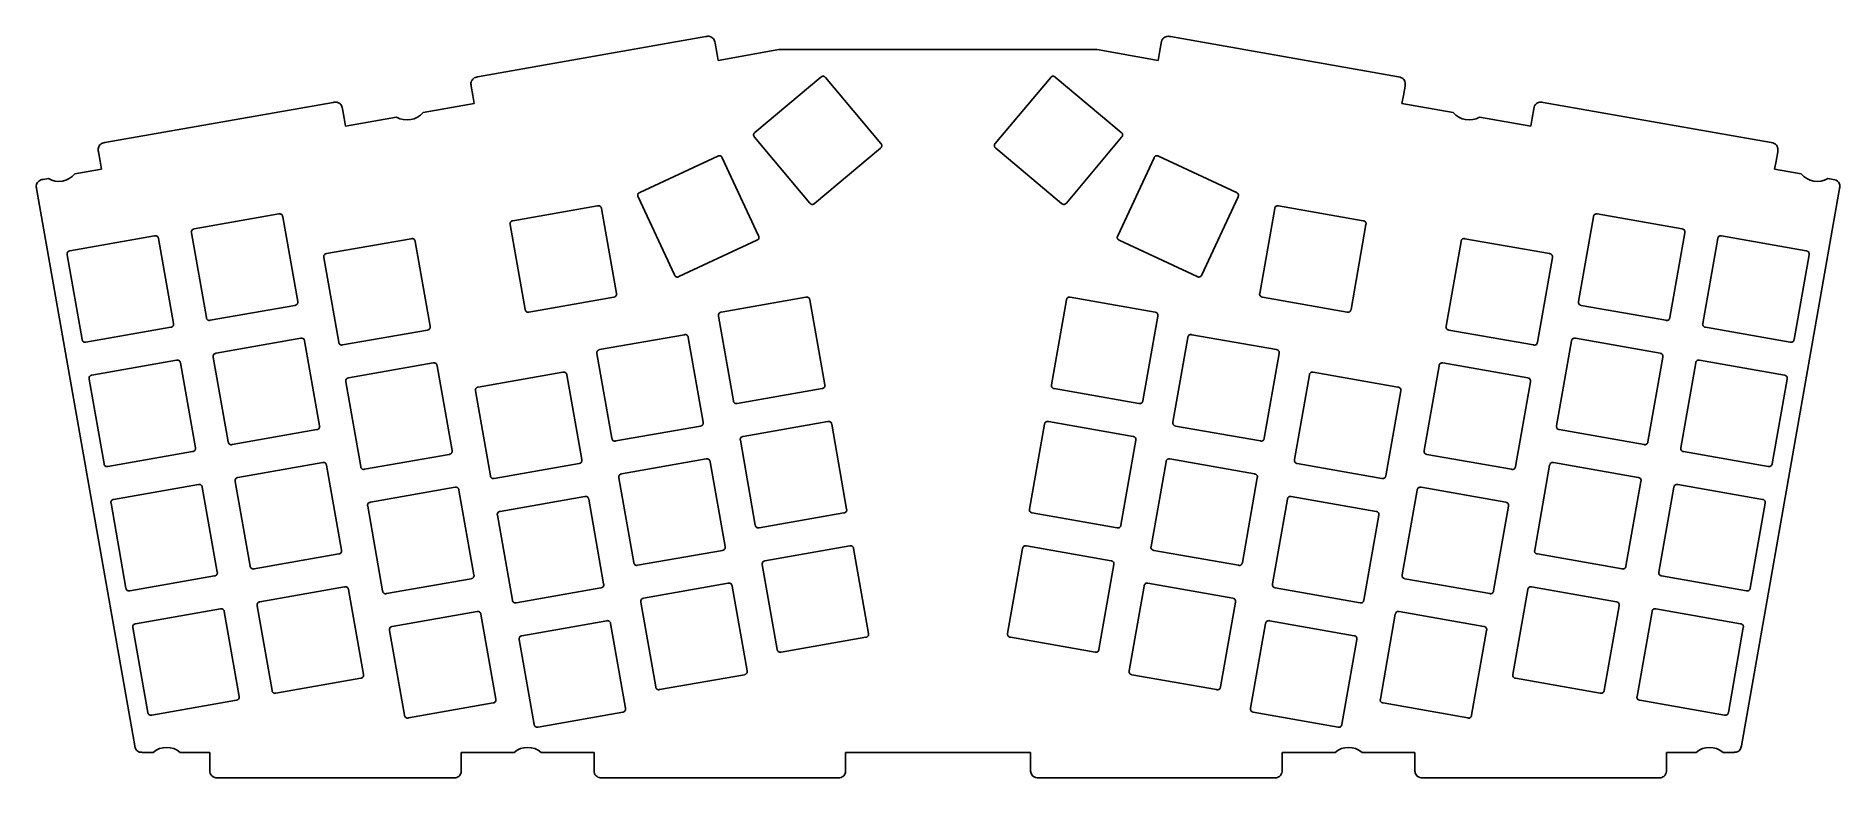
# Model space of a CAD drawing. Header units: millimetres. Extents: x -136 to 136, y -5 to 107.
import ezdxf

# ---------------------------------------------------------------- set-up
doc = ezdxf.new("R2010")
doc.units = ezdxf.units.MM
doc.layers.get('0').update_dxf_attribs({"linetype": 'CONTINUOUS'})

msp = doc.modelspace()

# ---------------------------------------------------------------- linework, layer by layer
for p, q in [((-35.07, 107.22), (-69.54, 101.14)), ((-33.42, 104.82), (-33.68, 106.24)), ((33.68, 106.24), (33.42, 104.82)), ((69.54, 101.14), (35.07, 107.22)), ((-33.22, 103.63), (-33.43, 104.82)), ((-33.43, 104.82), (-33.42, 104.82)), ((-24.03, 105.26), (-33.22, 103.63)), ((24.03, 105.26), (-24.03, 105.26)), ((33.22, 103.63), (24.03, 105.26)), ((33.43, 104.82), (33.22, 103.63)), ((33.42, 104.82), (33.43, 104.82)), ((-27.66, 92.76), (-17.7, 101.11)), ((-17, 101.05), (-8.64, 91.09)), ((8.64, 91.09), (17, 101.05)), ((17.7, 101.11), (27.66, 92.76)), ((-70.51, 99.75), (-70.26, 98.32)), ((-70.26, 98.32), (-70.26, 98.32)), ((-70.26, 98.32), (-70.05, 97.14)), ((70.05, 97.14), (70.26, 98.32)), ((70.26, 98.32), (70.51, 99.75)), ((70.26, 98.32), (70.26, 98.32)), ((-91.35, 97.29), (-125.82, 91.22)), ((-89.71, 94.89), (-89.96, 96.32)), ((-70.05, 97.14), (-77.76, 95.78)), ((77.76, 95.78), (70.05, 97.14)), ((89.96, 96.32), (89.71, 94.89)), ((125.82, 91.22), (91.35, 97.29)), ((-89.5, 93.71), (-89.71, 94.89)), ((-89.71, 94.89), (-89.71, 94.89)), ((-81.78, 95.07), (-89.5, 93.71)), ((89.5, 93.71), (81.78, 95.07)), ((89.71, 94.89), (89.5, 93.71)), ((89.71, 94.89), (89.71, 94.89)), ((-19.37, 82.09), (-27.72, 92.05)), ((-8.7, 90.39), (-18.66, 82.03)), ((18.66, 82.03), (8.7, 90.39)), ((27.72, 92.05), (19.37, 82.09)), ((-126.33, 87.22), (-130.34, 86.51)), ((-126.79, 89.83), (-126.54, 88.4)), ((-126.54, 88.4), (-126.54, 88.4)), ((-126.54, 88.4), (-126.33, 87.22)), ((-45.06, 83.68), (-33.28, 89.18)), ((-32.61, 88.94), (-27.12, 77.15)), ((27.12, 77.15), (32.61, 88.94)), ((33.28, 89.18), (45.06, 83.68)), ((126.33, 87.22), (126.54, 88.4)), ((130.34, 86.51), (126.33, 87.22)), ((126.54, 88.4), (126.79, 89.83)), ((126.54, 88.4), (126.54, 88.4)), ((-134.36, 85.8), (-135.17, 85.66)), ((135.17, 85.66), (134.36, 85.8)), ((-136.14, 84.27), (-121.32, 0.19)), ((-39.81, 71.24), (-45.3, 83.02)), ((45.3, 83.02), (39.81, 71.24)), ((121.32, 0.19), (136.14, 84.27)), ((-112.35, 78.19), (-99.55, 80.45)), ((-98.97, 80.04), (-96.71, 67.24)), ((-64.21, 79.43), (-51.41, 81.68)), ((-50.83, 81.28), (-48.57, 68.47)), ((48.57, 68.47), (50.83, 81.28)), ((51.41, 81.68), (64.21, 79.43)), ((96.71, 67.24), (98.97, 80.04)), ((99.55, 80.45), (112.35, 78.19)), ((-131.11, 74.88), (-118.31, 77.14)), ((-117.73, 76.73), (-115.47, 63.93)), ((-110.5, 64.81), (-112.76, 77.61)), ((-92.35, 74.46), (-79.55, 76.72)), ((-78.97, 76.31), (-76.71, 63.51)), ((-62.36, 66.04), (-64.61, 78.85)), ((-27.36, 76.49), (-39.14, 71)), ((39.14, 71), (27.36, 76.49)), ((64.61, 78.85), (62.36, 66.04)), ((76.71, 63.51), (78.97, 76.31)), ((79.55, 76.72), (92.35, 74.46)), ((112.76, 77.61), (110.5, 64.81)), ((115.47, 63.93), (117.73, 76.73)), ((118.31, 77.14), (131.11, 74.88)), ((-129.26, 61.5), (-131.52, 74.3)), ((-90.5, 61.08), (-92.76, 73.88)), ((92.76, 73.88), (90.5, 61.08)), ((131.52, 74.3), (129.26, 61.5)), ((-97.12, 66.66), (-109.92, 64.4)), ((-48.98, 67.9), (-61.78, 65.64)), ((-32.76, 65.63), (-19.96, 67.88)), ((-19.38, 67.48), (-17.12, 54.68)), ((17.12, 54.68), (19.38, 67.48)), ((19.96, 67.88), (32.76, 65.63)), ((61.78, 65.64), (48.98, 67.9)), ((109.92, 64.4), (97.12, 66.66)), ((-115.88, 63.35), (-128.68, 61.1)), ((-77.12, 62.93), (-89.92, 60.68)), ((-30.91, 52.24), (-33.17, 65.05)), ((33.17, 65.05), (30.91, 52.24)), ((89.92, 60.68), (77.12, 62.93)), ((128.68, 61.1), (115.88, 63.35)), ((-109.04, 59.43), (-96.24, 61.69)), ((-95.66, 61.28), (-93.4, 48.48)), ((-51.11, 59.97), (-38.3, 62.23)), ((-37.73, 61.83), (-35.47, 49.02)), ((35.47, 49.02), (37.73, 61.83)), ((38.3, 62.23), (51.11, 59.97)), ((93.4, 48.48), (95.66, 61.28)), ((96.24, 61.69), (109.04, 59.43)), ((-127.8, 56.12), (-115, 58.38)), ((-114.42, 57.97), (-112.16, 45.17)), ((-107.19, 46.05), (-109.45, 58.85)), ((-89.04, 55.7), (-76.24, 57.96)), ((-75.66, 57.55), (-73.4, 44.75)), ((-49.26, 46.59), (-51.51, 59.39)), ((51.51, 59.39), (49.26, 46.59)), ((73.4, 44.75), (75.66, 57.55)), ((76.24, 57.96), (89.04, 55.7)), ((109.45, 58.85), (107.19, 46.05)), ((112.16, 45.17), (114.42, 57.97)), ((115, 58.38), (127.8, 56.12)), ((-125.95, 42.74), (-128.21, 55.54)), ((-87.19, 42.32), (-89.45, 55.12)), ((-69.45, 54.32), (-56.65, 56.58)), ((-56.07, 56.17), (-53.82, 43.37)), ((53.82, 43.37), (56.07, 56.17)), ((56.65, 56.58), (69.45, 54.32)), ((89.45, 55.12), (87.19, 42.32)), ((128.21, 55.54), (125.95, 42.74)), ((-67.6, 40.94), (-69.86, 53.74)), ((-17.53, 54.1), (-30.33, 51.84)), ((30.33, 51.84), (17.53, 54.1)), ((69.86, 53.74), (67.6, 40.94)), ((-29.45, 46.87), (-16.65, 49.12)), ((16.65, 49.12), (29.45, 46.87)), ((-93.81, 47.9), (-106.61, 45.64)), ((-35.87, 48.44), (-48.68, 46.19)), ((-16.07, 48.72), (-13.81, 35.92)), ((13.81, 35.92), (16.07, 48.72)), ((48.68, 46.19), (35.87, 48.44)), ((106.61, 45.64), (93.81, 47.9)), ((-112.57, 44.59), (-125.37, 42.33)), ((-73.81, 44.17), (-86.61, 41.92)), ((-27.6, 33.48), (-29.86, 46.29)), ((29.86, 46.29), (27.6, 33.48)), ((86.61, 41.92), (73.81, 44.17)), ((125.37, 42.33), (112.57, 44.59)), ((-105.73, 40.67), (-92.93, 42.93)), ((-92.35, 42.52), (-90.1, 29.72)), ((-54.22, 42.79), (-67.02, 40.53)), ((-47.8, 41.21), (-35, 43.47)), ((-34.42, 43.06), (-32.16, 30.26)), ((32.16, 30.26), (34.42, 43.06)), ((35, 43.47), (47.8, 41.21)), ((67.02, 40.53), (54.22, 42.79)), ((90.1, 29.72), (92.35, 42.52)), ((92.93, 42.93), (105.73, 40.67)), ((-124.5, 37.36), (-111.69, 39.62)), ((-111.11, 39.21), (-108.86, 26.41)), ((-103.88, 27.29), (-106.14, 40.09)), ((-85.73, 36.94), (-72.93, 39.2)), ((-72.35, 38.79), (-70.09, 25.99)), ((-45.95, 27.83), (-48.2, 40.63)), ((48.2, 40.63), (45.95, 27.83)), ((70.09, 25.99), (72.35, 38.79)), ((72.93, 39.2), (85.73, 36.94)), ((106.14, 40.09), (103.88, 27.29)), ((108.86, 26.41), (111.11, 39.21)), ((111.69, 39.62), (124.5, 37.36)), ((-122.64, 23.98), (-124.9, 36.78)), ((-83.88, 23.56), (-86.14, 36.36)), ((-66.15, 35.56), (-53.34, 37.82)), ((-52.76, 37.41), (-50.51, 24.61)), ((50.51, 24.61), (52.76, 37.41)), ((53.34, 37.82), (66.15, 35.56)), ((86.14, 36.36), (83.88, 23.56)), ((124.9, 36.78), (122.64, 23.98)), ((-64.29, 22.18), (-66.55, 34.98)), ((-14.22, 35.34), (-27.02, 33.08)), ((27.02, 33.08), (14.22, 35.34)), ((66.55, 34.98), (64.29, 22.18)), ((-26.14, 28.11), (-13.34, 30.36)), ((13.34, 30.36), (26.14, 28.11)), ((-90.5, 29.14), (-103.3, 26.88)), ((-32.57, 29.68), (-45.37, 27.43)), ((-24.29, 14.72), (-26.55, 27.53)), ((-12.76, 29.96), (-10.5, 17.15)), ((10.5, 17.15), (12.76, 29.96)), ((26.55, 27.53), (24.29, 14.72)), ((45.37, 27.43), (32.57, 29.68)), ((103.3, 26.88), (90.5, 29.14)), ((-109.26, 25.83), (-122.06, 23.57)), ((-70.5, 25.41), (-83.3, 23.15)), ((-44.49, 22.45), (-31.69, 24.71)), ((31.69, 24.71), (44.49, 22.45)), ((83.3, 23.15), (70.5, 25.41)), ((122.06, 23.57), (109.26, 25.83)), ((-102.43, 21.91), (-89.62, 24.17)), ((-89.05, 23.76), (-86.79, 10.96)), ((-50.91, 24.03), (-63.72, 21.77)), ((-42.64, 9.07), (-44.9, 21.87)), ((-31.11, 24.3), (-28.85, 11.5)), ((28.85, 11.5), (31.11, 24.3)), ((44.9, 21.87), (42.64, 9.07)), ((63.72, 21.77), (50.91, 24.03)), ((86.79, 10.96), (89.05, 23.76)), ((89.62, 24.17), (102.43, 21.91)), ((-121.19, 18.6), (-108.39, 20.86)), ((-107.81, 20.45), (-105.55, 7.65)), ((-100.58, 8.53), (-102.83, 21.33)), ((-82.43, 18.18), (-69.62, 20.44)), ((-69.04, 20.03), (-66.79, 7.23)), ((66.79, 7.23), (69.04, 20.03)), ((69.62, 20.44), (82.43, 18.18)), ((102.83, 21.33), (100.58, 8.53)), ((105.55, 7.65), (107.81, 20.45)), ((108.39, 20.86), (121.19, 18.6)), ((-119.34, 5.22), (-121.59, 18.02)), ((-80.57, 4.8), (-82.83, 17.6)), ((-62.84, 16.8), (-50.04, 19.06)), ((-49.46, 18.65), (-47.2, 5.85)), ((-10.91, 16.58), (-23.71, 14.32)), ((23.71, 14.32), (10.91, 16.58)), ((47.2, 5.85), (49.46, 18.65)), ((50.04, 19.06), (62.84, 16.8)), ((82.83, 17.6), (80.57, 4.8)), ((121.59, 18.02), (119.34, 5.22)), ((-60.99, 3.42), (-63.24, 16.22)), ((63.24, 16.22), (60.99, 3.42)), ((-29.26, 10.92), (-42.06, 8.66)), ((42.06, 8.66), (29.26, 10.92)), ((-87.19, 10.38), (-100, 8.12)), ((100, 8.12), (87.19, 10.38)), ((-105.95, 7.07), (-118.76, 4.81)), ((-67.19, 6.65), (-79.99, 4.39)), ((79.99, 4.39), (67.19, 6.65)), ((118.76, 4.81), (105.95, 7.07)), ((-47.6, 5.27), (-60.41, 3.01)), ((60.41, 3.01), (47.6, 5.27)), ((-120.14, -0.8), (-118.54, -0.8)), ((-114.46, -0.8), (-109.99, -0.8)), ((-109.99, -0.8), (-109.99, -3.45)), ((-72, -3.45), (-72, -0.8)), ((-72, -0.8), (-64.02, -0.8)), ((-59.94, -0.8), (-51.96, -0.8)), ((-51.96, -0.8), (-51.96, -2)), ((-51.96, -2), (-51.96, -2)), ((-51.96, -2), (-51.96, -3.45)), ((-13.97, -2), (-13.97, -0.8)), ((-13.97, -0.8), (13.97, -0.8)), ((-13.97, -3.45), (-13.97, -2)), ((-13.97, -2), (-13.97, -2)), ((13.97, -0.8), (13.97, -2)), ((13.97, -2), (13.97, -2)), ((13.97, -2), (13.97, -3.45)), ((51.96, -2), (51.96, -0.8)), ((51.96, -0.8), (59.94, -0.8)), ((51.96, -3.45), (51.96, -2)), ((51.96, -2), (51.96, -2)), ((64.02, -0.8), (72, -0.8)), ((72, -0.8), (72, -3.45)), ((109.99, -3.45), (109.99, -0.8)), ((109.99, -0.8), (114.46, -0.8)), ((118.54, -0.8), (120.14, -0.8)), ((-108.79, -4.65), (-73.2, -4.65)), ((-50.76, -4.65), (-15.17, -4.65)), ((15.17, -4.65), (50.76, -4.65)), ((73.2, -4.65), (108.79, -4.65))]:
    msp.add_line(p, q)
for centre, start, end in [((-80.19, 97.79), 239.6324, 320.3676), ((80.19, 97.79), 219.6324, 300.3676), ((-132.77, 88.52), 239.6324, 320.3676), ((132.77, 88.52), 219.6324, 300.3676), ((-116.5, -3.2), 49.6324, 130.3676), ((-61.98, -3.2), 49.6324, 130.3676), ((61.98, -3.2), 49.6324, 130.3676), ((116.5, -3.2), 49.6324, 130.3676)]:
    msp.add_arc(centre, 3.15, start, end)
for points, knots in [([(-35.07, 107.22), (-34.86, 107.25), (-34.69, 107.29), (-34.45, 107.23), (-34.24, 107.17), (-34.05, 107.03), (-33.93, 106.89), (-33.78, 106.71), (-33.72, 106.48), (-33.68, 106.24)], [-0.1903911, -0.1903911, -0.1903911, -0.1903911, -0.1288167, -0.1288167, -0.1288167, -0.0725716, -0.0725716, -0.0725716, 0, 0, 0, 0]), ([(33.68, 106.24), (33.73, 106.55), (33.82, 106.83), (34.09, 107.04), (34.26, 107.17), (34.52, 107.26), (34.72, 107.26), (34.83, 107.26), (34.95, 107.24), (35.07, 107.22)], [0, 0, 0, 0, 0.0936819, 0.0936819, 0.0936819, 0.153639, 0.153639, 0.153639, 0.1903911, 0.1903911, 0.1903911, 0.1903911]), ([(-70.51, 99.75), (-70.55, 99.95), (-70.58, 100.13), (-70.52, 100.36), (-70.46, 100.58), (-70.32, 100.77), (-70.18, 100.89), (-70, 101.04), (-69.77, 101.1), (-69.54, 101.14)], [-0.1903911, -0.1903911, -0.1903911, -0.1903911, -0.1288167, -0.1288167, -0.1288167, -0.0725716, -0.0725716, -0.0725716, 0, 0, 0, 0]), ([(-17.7, 101.11), (-17.66, 101.15), (-17.61, 101.19), (-17.49, 101.24), (-17.43, 101.25), (-17.32, 101.25), (-17.26, 101.24), (-17.15, 101.2), (-17.12, 101.17), (-17.05, 101.12), (-17.02, 101.08), (-17, 101.05)], [0, 0, 0, 0, 0.01822539, 0.01822539, 0.03211402, 0.03211402, 0.04489219, 0.04489219, 0.05539704, 0.05539704, 0.06799682, 0.06799682, 0.06799682, 0.06799682]), ([(17, 101.05), (17.02, 101.08), (17.05, 101.12), (17.12, 101.17), (17.15, 101.2), (17.26, 101.24), (17.32, 101.25), (17.43, 101.25), (17.49, 101.24), (17.61, 101.19), (17.66, 101.15), (17.7, 101.11)], [-0.06799682, -0.06799682, -0.06799682, -0.06799682, -0.05539704, -0.05539704, -0.04489219, -0.04489219, -0.03211402, -0.03211402, -0.01822539, -0.01822539, 0, 0, 0, 0]), ([(69.54, 101.14), (69.84, 101.09), (70.12, 101), (70.33, 100.73), (70.46, 100.56), (70.55, 100.29), (70.55, 100.1), (70.55, 99.98), (70.53, 99.87), (70.51, 99.75)], [0, 0, 0, 0, 0.0936819, 0.0936819, 0.0936819, 0.153639, 0.153639, 0.153639, 0.1903911, 0.1903911, 0.1903911, 0.1903911]), ([(-91.35, 97.29), (-91.15, 97.33), (-90.97, 97.37), (-90.74, 97.3), (-90.52, 97.24), (-90.33, 97.11), (-90.21, 96.97), (-90.06, 96.78), (-90, 96.56), (-89.96, 96.32)], [-0.1903911, -0.1903911, -0.1903911, -0.1903911, -0.1288167, -0.1288167, -0.1288167, -0.0725716, -0.0725716, -0.0725716, 0, 0, 0, 0]), ([(89.96, 96.32), (90.01, 96.63), (90.1, 96.91), (90.37, 97.12), (90.54, 97.25), (90.81, 97.34), (91, 97.34), (91.12, 97.33), (91.23, 97.32), (91.35, 97.29)], [0, 0, 0, 0, 0.0936819, 0.0936819, 0.0936819, 0.153639, 0.153639, 0.153639, 0.1903911, 0.1903911, 0.1903911, 0.1903911]), ([(-27.72, 92.05), (-27.76, 92.1), (-27.8, 92.15), (-27.85, 92.27), (-27.86, 92.32), (-27.86, 92.43), (-27.85, 92.49), (-27.81, 92.6), (-27.78, 92.64), (-27.73, 92.7), (-27.69, 92.73), (-27.66, 92.76)], [0, 0, 0, 0, 0.01822539, 0.01822539, 0.03211402, 0.03211402, 0.04489219, 0.04489219, 0.05539704, 0.05539704, 0.06799682, 0.06799682, 0.06799682, 0.06799682]), ([(27.66, 92.76), (27.69, 92.73), (27.73, 92.7), (27.78, 92.64), (27.81, 92.6), (27.85, 92.49), (27.86, 92.43), (27.86, 92.32), (27.85, 92.27), (27.8, 92.15), (27.76, 92.1), (27.72, 92.05)], [-0.06799682, -0.06799682, -0.06799682, -0.06799682, -0.05539704, -0.05539704, -0.04489219, -0.04489219, -0.03211402, -0.03211402, -0.01822539, -0.01822539, 0, 0, 0, 0]), ([(-126.79, 89.83), (-126.83, 90.03), (-126.86, 90.2), (-126.8, 90.44), (-126.74, 90.66), (-126.61, 90.84), (-126.46, 90.96), (-126.28, 91.12), (-126.06, 91.17), (-125.82, 91.22)], [-0.1903911, -0.1903911, -0.1903911, -0.1903911, -0.1288167, -0.1288167, -0.1288167, -0.0725716, -0.0725716, -0.0725716, 0, 0, 0, 0]), ([(-8.64, 91.09), (-8.6, 91.05), (-8.56, 91), (-8.51, 90.88), (-8.5, 90.82), (-8.5, 90.71), (-8.51, 90.65), (-8.55, 90.54), (-8.58, 90.51), (-8.64, 90.44), (-8.67, 90.41), (-8.7, 90.39)], [0, 0, 0, 0, 0.01822539, 0.01822539, 0.03211402, 0.03211402, 0.04489219, 0.04489219, 0.05539704, 0.05539704, 0.06799682, 0.06799682, 0.06799682, 0.06799682]), ([(8.7, 90.39), (8.67, 90.41), (8.64, 90.44), (8.58, 90.51), (8.55, 90.54), (8.51, 90.65), (8.5, 90.71), (8.5, 90.82), (8.51, 90.88), (8.56, 91), (8.6, 91.05), (8.64, 91.09)], [-0.06799682, -0.06799682, -0.06799682, -0.06799682, -0.05539704, -0.05539704, -0.04489219, -0.04489219, -0.03211402, -0.03211402, -0.01822539, -0.01822539, 0, 0, 0, 0]), ([(125.82, 91.22), (126.13, 91.16), (126.41, 91.07), (126.61, 90.81), (126.75, 90.64), (126.83, 90.37), (126.83, 90.18), (126.83, 90.06), (126.81, 89.95), (126.79, 89.83)], [0, 0, 0, 0, 0.0936819, 0.0936819, 0.0936819, 0.153639, 0.153639, 0.153639, 0.1903911, 0.1903911, 0.1903911, 0.1903911]), ([(-33.28, 89.18), (-33.22, 89.2), (-33.16, 89.23), (-33.03, 89.25), (-32.98, 89.24), (-32.87, 89.22), (-32.82, 89.19), (-32.72, 89.12), (-32.7, 89.09), (-32.65, 89.01), (-32.63, 88.98), (-32.61, 88.94)], [0, 0, 0, 0, 0.01822539, 0.01822539, 0.03211402, 0.03211402, 0.04489219, 0.04489219, 0.05539704, 0.05539704, 0.06799682, 0.06799682, 0.06799682, 0.06799682]), ([(32.61, 88.94), (32.63, 88.98), (32.65, 89.01), (32.7, 89.09), (32.72, 89.12), (32.82, 89.19), (32.87, 89.22), (32.98, 89.24), (33.03, 89.25), (33.16, 89.23), (33.22, 89.2), (33.28, 89.18)], [-0.06799682, -0.06799682, -0.06799682, -0.06799682, -0.05539704, -0.05539704, -0.04489219, -0.04489219, -0.03211402, -0.03211402, -0.01822539, -0.01822539, 0, 0, 0, 0]), ([(-136.14, 84.27), (-136.18, 84.47), (-136.22, 84.64), (-136.15, 84.88), (-136.09, 85.1), (-135.96, 85.28), (-135.82, 85.4), (-135.63, 85.56), (-135.41, 85.62), (-135.17, 85.66)], [-0.1903911, -0.1903911, -0.1903911, -0.1903911, -0.1288167, -0.1288167, -0.1288167, -0.0725716, -0.0725716, -0.0725716, 0, 0, 0, 0]), ([(135.17, 85.66), (135.48, 85.6), (135.76, 85.51), (135.97, 85.25), (136.1, 85.08), (136.19, 84.81), (136.18, 84.62), (136.18, 84.5), (136.16, 84.39), (136.14, 84.27)], [0, 0, 0, 0, 0.0936819, 0.0936819, 0.0936819, 0.153639, 0.153639, 0.153639, 0.1903911, 0.1903911, 0.1903911, 0.1903911]), ([(-45.3, 83.02), (-45.32, 83.08), (-45.35, 83.13), (-45.37, 83.26), (-45.37, 83.32), (-45.34, 83.42), (-45.31, 83.48), (-45.24, 83.57), (-45.21, 83.6), (-45.14, 83.65), (-45.1, 83.67), (-45.06, 83.68)], [0, 0, 0, 0, 0.01822539, 0.01822539, 0.03211402, 0.03211402, 0.04489219, 0.04489219, 0.05539704, 0.05539704, 0.06799682, 0.06799682, 0.06799682, 0.06799682]), ([(-18.66, 82.03), (-18.71, 81.99), (-18.76, 81.95), (-18.88, 81.9), (-18.93, 81.89), (-19.04, 81.89), (-19.1, 81.9), (-19.21, 81.94), (-19.25, 81.97), (-19.31, 82.03), (-19.34, 82.06), (-19.37, 82.09)], [0, 0, 0, 0, 0.01822539, 0.01822539, 0.03211402, 0.03211402, 0.04489219, 0.04489219, 0.05539704, 0.05539704, 0.06799682, 0.06799682, 0.06799682, 0.06799682]), ([(19.37, 82.09), (19.34, 82.06), (19.31, 82.03), (19.25, 81.97), (19.21, 81.94), (19.1, 81.9), (19.04, 81.89), (18.93, 81.89), (18.88, 81.9), (18.76, 81.95), (18.71, 81.99), (18.66, 82.03)], [-0.06799682, -0.06799682, -0.06799682, -0.06799682, -0.05539704, -0.05539704, -0.04489219, -0.04489219, -0.03211402, -0.03211402, -0.01822539, -0.01822539, 0, 0, 0, 0]), ([(45.06, 83.68), (45.1, 83.67), (45.14, 83.65), (45.21, 83.6), (45.24, 83.57), (45.31, 83.48), (45.34, 83.42), (45.37, 83.32), (45.37, 83.26), (45.35, 83.13), (45.32, 83.08), (45.3, 83.02)], [-0.06799682, -0.06799682, -0.06799682, -0.06799682, -0.05539704, -0.05539704, -0.04489219, -0.04489219, -0.03211402, -0.03211402, -0.01822539, -0.01822539, 0, 0, 0, 0]), ([(-99.55, 80.45), (-99.49, 80.46), (-99.42, 80.47), (-99.3, 80.45), (-99.25, 80.44), (-99.15, 80.38), (-99.1, 80.34), (-99.03, 80.25), (-99.01, 80.21), (-98.98, 80.13), (-98.98, 80.08), (-98.97, 80.04)], [0, 0, 0, 0, 0.01822539, 0.01822539, 0.03211402, 0.03211402, 0.04489219, 0.04489219, 0.05539704, 0.05539704, 0.06799682, 0.06799682, 0.06799682, 0.06799682]), ([(-64.61, 78.85), (-64.63, 78.91), (-64.64, 78.97), (-64.62, 79.1), (-64.6, 79.15), (-64.55, 79.24), (-64.51, 79.29), (-64.42, 79.36), (-64.38, 79.38), (-64.29, 79.41), (-64.25, 79.42), (-64.21, 79.43)], [0, 0, 0, 0, 0.01822539, 0.01822539, 0.03211402, 0.03211402, 0.04489219, 0.04489219, 0.05539704, 0.05539704, 0.06799682, 0.06799682, 0.06799682, 0.06799682]), ([(-51.41, 81.68), (-51.35, 81.69), (-51.28, 81.7), (-51.16, 81.69), (-51.1, 81.67), (-51.01, 81.61), (-50.96, 81.58), (-50.89, 81.48), (-50.87, 81.44), (-50.84, 81.36), (-50.83, 81.32), (-50.83, 81.28)], [0, 0, 0, 0, 0.01822539, 0.01822539, 0.03211402, 0.03211402, 0.04489219, 0.04489219, 0.05539704, 0.05539704, 0.06799682, 0.06799682, 0.06799682, 0.06799682]), ([(50.83, 81.28), (50.83, 81.32), (50.84, 81.36), (50.87, 81.44), (50.89, 81.48), (50.96, 81.58), (51.01, 81.61), (51.1, 81.67), (51.16, 81.69), (51.28, 81.7), (51.35, 81.69), (51.41, 81.68)], [-0.06799682, -0.06799682, -0.06799682, -0.06799682, -0.05539704, -0.05539704, -0.04489219, -0.04489219, -0.03211402, -0.03211402, -0.01822539, -0.01822539, 0, 0, 0, 0]), ([(64.21, 79.43), (64.25, 79.42), (64.29, 79.41), (64.38, 79.38), (64.42, 79.36), (64.51, 79.29), (64.55, 79.24), (64.6, 79.15), (64.62, 79.1), (64.64, 78.97), (64.63, 78.91), (64.61, 78.85)], [-0.06799682, -0.06799682, -0.06799682, -0.06799682, -0.05539704, -0.05539704, -0.04489219, -0.04489219, -0.03211402, -0.03211402, -0.01822539, -0.01822539, 0, 0, 0, 0]), ([(98.97, 80.04), (98.98, 80.08), (98.98, 80.13), (99.01, 80.21), (99.03, 80.25), (99.1, 80.34), (99.15, 80.38), (99.25, 80.44), (99.3, 80.45), (99.42, 80.47), (99.49, 80.46), (99.55, 80.45)], [-0.06799682, -0.06799682, -0.06799682, -0.06799682, -0.05539704, -0.05539704, -0.04489219, -0.04489219, -0.03211402, -0.03211402, -0.01822539, -0.01822539, 0, 0, 0, 0]), ([(-118.31, 77.14), (-118.25, 77.15), (-118.19, 77.16), (-118.06, 77.15), (-118.01, 77.13), (-117.91, 77.07), (-117.86, 77.03), (-117.79, 76.94), (-117.77, 76.9), (-117.74, 76.82), (-117.74, 76.78), (-117.73, 76.73)], [0, 0, 0, 0, 0.01822539, 0.01822539, 0.03211402, 0.03211402, 0.04489219, 0.04489219, 0.05539704, 0.05539704, 0.06799682, 0.06799682, 0.06799682, 0.06799682]), ([(-112.76, 77.61), (-112.77, 77.67), (-112.78, 77.73), (-112.76, 77.86), (-112.74, 77.91), (-112.69, 78.01), (-112.65, 78.06), (-112.56, 78.13), (-112.52, 78.15), (-112.44, 78.18), (-112.39, 78.18), (-112.35, 78.19)], [0, 0, 0, 0, 0.01822539, 0.01822539, 0.03211402, 0.03211402, 0.04489219, 0.04489219, 0.05539704, 0.05539704, 0.06799682, 0.06799682, 0.06799682, 0.06799682]), ([(-79.55, 76.72), (-79.49, 76.73), (-79.42, 76.74), (-79.3, 76.73), (-79.24, 76.71), (-79.15, 76.65), (-79.1, 76.61), (-79.03, 76.52), (-79.01, 76.48), (-78.98, 76.4), (-78.98, 76.36), (-78.97, 76.31)], [0, 0, 0, 0, 0.01822539, 0.01822539, 0.03211402, 0.03211402, 0.04489219, 0.04489219, 0.05539704, 0.05539704, 0.06799682, 0.06799682, 0.06799682, 0.06799682]), ([(-27.12, 77.15), (-27.09, 77.1), (-27.06, 77.04), (-27.05, 76.91), (-27.05, 76.86), (-27.08, 76.75), (-27.1, 76.7), (-27.17, 76.6), (-27.21, 76.57), (-27.28, 76.53), (-27.32, 76.51), (-27.36, 76.49)], [0, 0, 0, 0, 0.01822539, 0.01822539, 0.03211402, 0.03211402, 0.04489219, 0.04489219, 0.05539704, 0.05539704, 0.06799682, 0.06799682, 0.06799682, 0.06799682]), ([(27.36, 76.49), (27.32, 76.51), (27.28, 76.53), (27.21, 76.57), (27.17, 76.6), (27.1, 76.7), (27.08, 76.75), (27.05, 76.86), (27.05, 76.91), (27.06, 77.04), (27.09, 77.1), (27.12, 77.15)], [-0.06799682, -0.06799682, -0.06799682, -0.06799682, -0.05539704, -0.05539704, -0.04489219, -0.04489219, -0.03211402, -0.03211402, -0.01822539, -0.01822539, 0, 0, 0, 0]), ([(78.97, 76.31), (78.98, 76.36), (78.98, 76.4), (79.01, 76.48), (79.03, 76.52), (79.1, 76.61), (79.15, 76.65), (79.24, 76.71), (79.3, 76.73), (79.42, 76.74), (79.49, 76.73), (79.55, 76.72)], [-0.06799682, -0.06799682, -0.06799682, -0.06799682, -0.05539704, -0.05539704, -0.04489219, -0.04489219, -0.03211402, -0.03211402, -0.01822539, -0.01822539, 0, 0, 0, 0]), ([(112.35, 78.19), (112.39, 78.18), (112.44, 78.18), (112.52, 78.15), (112.56, 78.13), (112.65, 78.06), (112.69, 78.01), (112.74, 77.91), (112.76, 77.86), (112.78, 77.73), (112.77, 77.67), (112.76, 77.61)], [-0.06799682, -0.06799682, -0.06799682, -0.06799682, -0.05539704, -0.05539704, -0.04489219, -0.04489219, -0.03211402, -0.03211402, -0.01822539, -0.01822539, 0, 0, 0, 0]), ([(117.73, 76.73), (117.74, 76.78), (117.74, 76.82), (117.77, 76.9), (117.79, 76.94), (117.86, 77.03), (117.91, 77.07), (118.01, 77.13), (118.06, 77.15), (118.19, 77.16), (118.25, 77.15), (118.31, 77.14)], [-0.06799682, -0.06799682, -0.06799682, -0.06799682, -0.05539704, -0.05539704, -0.04489219, -0.04489219, -0.03211402, -0.03211402, -0.01822539, -0.01822539, 0, 0, 0, 0]), ([(-131.52, 74.3), (-131.53, 74.36), (-131.54, 74.43), (-131.52, 74.55), (-131.5, 74.61), (-131.45, 74.7), (-131.41, 74.75), (-131.32, 74.82), (-131.28, 74.84), (-131.2, 74.87), (-131.15, 74.88), (-131.11, 74.88)], [0, 0, 0, 0, 0.01822539, 0.01822539, 0.03211402, 0.03211402, 0.04489219, 0.04489219, 0.05539704, 0.05539704, 0.06799682, 0.06799682, 0.06799682, 0.06799682]), ([(-92.76, 73.88), (-92.77, 73.94), (-92.78, 74.01), (-92.76, 74.14), (-92.74, 74.19), (-92.69, 74.28), (-92.65, 74.33), (-92.56, 74.4), (-92.52, 74.42), (-92.43, 74.45), (-92.39, 74.46), (-92.35, 74.46)], [0, 0, 0, 0, 0.01822539, 0.01822539, 0.03211402, 0.03211402, 0.04489219, 0.04489219, 0.05539704, 0.05539704, 0.06799682, 0.06799682, 0.06799682, 0.06799682]), ([(92.35, 74.46), (92.39, 74.46), (92.43, 74.45), (92.52, 74.42), (92.56, 74.4), (92.65, 74.33), (92.69, 74.28), (92.74, 74.19), (92.76, 74.14), (92.78, 74.01), (92.77, 73.94), (92.76, 73.88)], [-0.06799682, -0.06799682, -0.06799682, -0.06799682, -0.05539704, -0.05539704, -0.04489219, -0.04489219, -0.03211402, -0.03211402, -0.01822539, -0.01822539, 0, 0, 0, 0]), ([(131.11, 74.88), (131.15, 74.88), (131.2, 74.87), (131.28, 74.84), (131.32, 74.82), (131.41, 74.75), (131.45, 74.7), (131.5, 74.61), (131.52, 74.55), (131.54, 74.43), (131.53, 74.36), (131.52, 74.3)], [-0.06799682, -0.06799682, -0.06799682, -0.06799682, -0.05539704, -0.05539704, -0.04489219, -0.04489219, -0.03211402, -0.03211402, -0.01822539, -0.01822539, 0, 0, 0, 0]), ([(-39.14, 71), (-39.2, 70.97), (-39.25, 70.94), (-39.38, 70.93), (-39.44, 70.93), (-39.54, 70.96), (-39.6, 70.98), (-39.69, 71.05), (-39.72, 71.09), (-39.77, 71.16), (-39.79, 71.2), (-39.81, 71.24)], [0, 0, 0, 0, 0.01822539, 0.01822539, 0.03211402, 0.03211402, 0.04489219, 0.04489219, 0.05539704, 0.05539704, 0.06799682, 0.06799682, 0.06799682, 0.06799682]), ([(39.81, 71.24), (39.79, 71.2), (39.77, 71.16), (39.72, 71.09), (39.69, 71.05), (39.6, 70.98), (39.54, 70.96), (39.44, 70.93), (39.38, 70.93), (39.25, 70.94), (39.2, 70.97), (39.14, 71)], [-0.06799682, -0.06799682, -0.06799682, -0.06799682, -0.05539704, -0.05539704, -0.04489219, -0.04489219, -0.03211402, -0.03211402, -0.01822539, -0.01822539, 0, 0, 0, 0]), ([(-48.57, 68.47), (-48.56, 68.41), (-48.55, 68.35), (-48.56, 68.22), (-48.58, 68.17), (-48.64, 68.08), (-48.68, 68.03), (-48.77, 67.96), (-48.81, 67.94), (-48.89, 67.91), (-48.93, 67.9), (-48.98, 67.9)], [0, 0, 0, 0, 0.01822539, 0.01822539, 0.03211402, 0.03211402, 0.04489219, 0.04489219, 0.05539704, 0.05539704, 0.06799682, 0.06799682, 0.06799682, 0.06799682]), ([(48.98, 67.9), (48.93, 67.9), (48.89, 67.91), (48.81, 67.94), (48.77, 67.96), (48.68, 68.03), (48.64, 68.08), (48.58, 68.17), (48.56, 68.22), (48.55, 68.35), (48.56, 68.41), (48.57, 68.47)], [-0.06799682, -0.06799682, -0.06799682, -0.06799682, -0.05539704, -0.05539704, -0.04489219, -0.04489219, -0.03211402, -0.03211402, -0.01822539, -0.01822539, 0, 0, 0, 0]), ([(-96.71, 67.24), (-96.7, 67.18), (-96.69, 67.12), (-96.71, 66.99), (-96.72, 66.94), (-96.78, 66.84), (-96.82, 66.79), (-96.91, 66.72), (-96.95, 66.7), (-97.03, 66.68), (-97.08, 66.67), (-97.12, 66.66)], [0, 0, 0, 0, 0.01822539, 0.01822539, 0.03211402, 0.03211402, 0.04489219, 0.04489219, 0.05539704, 0.05539704, 0.06799682, 0.06799682, 0.06799682, 0.06799682]), ([(-61.78, 65.64), (-61.84, 65.63), (-61.9, 65.62), (-62.03, 65.63), (-62.08, 65.65), (-62.18, 65.71), (-62.22, 65.74), (-62.3, 65.84), (-62.31, 65.88), (-62.34, 65.96), (-62.35, 66), (-62.36, 66.04)], [0, 0, 0, 0, 0.01822539, 0.01822539, 0.03211402, 0.03211402, 0.04489219, 0.04489219, 0.05539704, 0.05539704, 0.06799682, 0.06799682, 0.06799682, 0.06799682]), ([(-33.17, 65.05), (-33.18, 65.11), (-33.19, 65.17), (-33.17, 65.3), (-33.15, 65.35), (-33.1, 65.45), (-33.06, 65.49), (-32.97, 65.56), (-32.93, 65.58), (-32.85, 65.61), (-32.8, 65.62), (-32.76, 65.63)], [0, 0, 0, 0, 0.01822539, 0.01822539, 0.03211402, 0.03211402, 0.04489219, 0.04489219, 0.05539704, 0.05539704, 0.06799682, 0.06799682, 0.06799682, 0.06799682]), ([(-19.96, 67.88), (-19.9, 67.89), (-19.83, 67.91), (-19.71, 67.89), (-19.65, 67.87), (-19.56, 67.82), (-19.51, 67.78), (-19.44, 67.69), (-19.42, 67.64), (-19.39, 67.56), (-19.39, 67.52), (-19.38, 67.48)], [0, 0, 0, 0, 0.01822539, 0.01822539, 0.03211402, 0.03211402, 0.04489219, 0.04489219, 0.05539704, 0.05539704, 0.06799682, 0.06799682, 0.06799682, 0.06799682]), ([(19.38, 67.48), (19.39, 67.52), (19.39, 67.56), (19.42, 67.64), (19.44, 67.69), (19.51, 67.78), (19.56, 67.82), (19.65, 67.87), (19.71, 67.89), (19.83, 67.91), (19.9, 67.89), (19.96, 67.88)], [-0.06799682, -0.06799682, -0.06799682, -0.06799682, -0.05539704, -0.05539704, -0.04489219, -0.04489219, -0.03211402, -0.03211402, -0.01822539, -0.01822539, 0, 0, 0, 0]), ([(32.76, 65.63), (32.8, 65.62), (32.85, 65.61), (32.93, 65.58), (32.97, 65.56), (33.06, 65.49), (33.1, 65.45), (33.15, 65.35), (33.17, 65.3), (33.19, 65.17), (33.18, 65.11), (33.17, 65.05)], [-0.06799682, -0.06799682, -0.06799682, -0.06799682, -0.05539704, -0.05539704, -0.04489219, -0.04489219, -0.03211402, -0.03211402, -0.01822539, -0.01822539, 0, 0, 0, 0]), ([(62.36, 66.04), (62.35, 66), (62.34, 65.96), (62.31, 65.88), (62.3, 65.84), (62.22, 65.74), (62.18, 65.71), (62.08, 65.65), (62.03, 65.63), (61.9, 65.62), (61.84, 65.63), (61.78, 65.64)], [-0.06799682, -0.06799682, -0.06799682, -0.06799682, -0.05539704, -0.05539704, -0.04489219, -0.04489219, -0.03211402, -0.03211402, -0.01822539, -0.01822539, 0, 0, 0, 0]), ([(97.12, 66.66), (97.08, 66.67), (97.03, 66.68), (96.95, 66.7), (96.91, 66.72), (96.82, 66.79), (96.78, 66.84), (96.72, 66.94), (96.71, 66.99), (96.69, 67.12), (96.7, 67.18), (96.71, 67.24)], [-0.06799682, -0.06799682, -0.06799682, -0.06799682, -0.05539704, -0.05539704, -0.04489219, -0.04489219, -0.03211402, -0.03211402, -0.01822539, -0.01822539, 0, 0, 0, 0]), ([(-115.47, 63.93), (-115.46, 63.87), (-115.45, 63.81), (-115.47, 63.68), (-115.48, 63.63), (-115.54, 63.53), (-115.58, 63.49), (-115.67, 63.41), (-115.71, 63.4), (-115.79, 63.37), (-115.84, 63.36), (-115.88, 63.35)], [0, 0, 0, 0, 0.01822539, 0.01822539, 0.03211402, 0.03211402, 0.04489219, 0.04489219, 0.05539704, 0.05539704, 0.06799682, 0.06799682, 0.06799682, 0.06799682]), ([(-109.92, 64.4), (-109.98, 64.39), (-110.04, 64.38), (-110.17, 64.4), (-110.22, 64.42), (-110.32, 64.47), (-110.37, 64.51), (-110.44, 64.6), (-110.46, 64.64), (-110.48, 64.72), (-110.49, 64.77), (-110.5, 64.81)], [0, 0, 0, 0, 0.01822539, 0.01822539, 0.03211402, 0.03211402, 0.04489219, 0.04489219, 0.05539704, 0.05539704, 0.06799682, 0.06799682, 0.06799682, 0.06799682]), ([(-76.71, 63.51), (-76.7, 63.45), (-76.69, 63.39), (-76.71, 63.26), (-76.72, 63.21), (-76.78, 63.11), (-76.82, 63.07), (-76.91, 63), (-76.95, 62.98), (-77.03, 62.95), (-77.07, 62.94), (-77.12, 62.93)], [0, 0, 0, 0, 0.01822539, 0.01822539, 0.03211402, 0.03211402, 0.04489219, 0.04489219, 0.05539704, 0.05539704, 0.06799682, 0.06799682, 0.06799682, 0.06799682]), ([(77.12, 62.93), (77.07, 62.94), (77.03, 62.95), (76.95, 62.98), (76.91, 63), (76.82, 63.07), (76.78, 63.11), (76.72, 63.21), (76.71, 63.26), (76.69, 63.39), (76.7, 63.45), (76.71, 63.51)], [-0.06799682, -0.06799682, -0.06799682, -0.06799682, -0.05539704, -0.05539704, -0.04489219, -0.04489219, -0.03211402, -0.03211402, -0.01822539, -0.01822539, 0, 0, 0, 0]), ([(110.5, 64.81), (110.49, 64.77), (110.48, 64.72), (110.46, 64.64), (110.44, 64.6), (110.37, 64.51), (110.32, 64.47), (110.22, 64.42), (110.17, 64.4), (110.04, 64.38), (109.98, 64.39), (109.92, 64.4)], [-0.06799682, -0.06799682, -0.06799682, -0.06799682, -0.05539704, -0.05539704, -0.04489219, -0.04489219, -0.03211402, -0.03211402, -0.01822539, -0.01822539, 0, 0, 0, 0]), ([(115.88, 63.35), (115.84, 63.36), (115.79, 63.37), (115.71, 63.4), (115.67, 63.41), (115.58, 63.49), (115.54, 63.53), (115.48, 63.63), (115.47, 63.68), (115.45, 63.81), (115.46, 63.87), (115.47, 63.93)], [-0.06799682, -0.06799682, -0.06799682, -0.06799682, -0.05539704, -0.05539704, -0.04489219, -0.04489219, -0.03211402, -0.03211402, -0.01822539, -0.01822539, 0, 0, 0, 0]), ([(-128.68, 61.1), (-128.74, 61.08), (-128.8, 61.07), (-128.93, 61.09), (-128.98, 61.11), (-129.08, 61.16), (-129.13, 61.2), (-129.2, 61.29), (-129.22, 61.33), (-129.24, 61.42), (-129.25, 61.46), (-129.26, 61.5)], [0, 0, 0, 0, 0.01822539, 0.01822539, 0.03211402, 0.03211402, 0.04489219, 0.04489219, 0.05539704, 0.05539704, 0.06799682, 0.06799682, 0.06799682, 0.06799682]), ([(-96.24, 61.69), (-96.18, 61.7), (-96.12, 61.71), (-95.99, 61.69), (-95.94, 61.67), (-95.84, 61.62), (-95.79, 61.58), (-95.72, 61.49), (-95.7, 61.45), (-95.68, 61.37), (-95.67, 61.32), (-95.66, 61.28)], [0, 0, 0, 0, 0.01822539, 0.01822539, 0.03211402, 0.03211402, 0.04489219, 0.04489219, 0.05539704, 0.05539704, 0.06799682, 0.06799682, 0.06799682, 0.06799682]), ([(-89.92, 60.68), (-89.98, 60.67), (-90.04, 60.65), (-90.17, 60.67), (-90.22, 60.69), (-90.32, 60.74), (-90.37, 60.78), (-90.44, 60.87), (-90.46, 60.92), (-90.48, 61), (-90.49, 61.04), (-90.5, 61.08)], [0, 0, 0, 0, 0.01822539, 0.01822539, 0.03211402, 0.03211402, 0.04489219, 0.04489219, 0.05539704, 0.05539704, 0.06799682, 0.06799682, 0.06799682, 0.06799682]), ([(-51.51, 59.39), (-51.52, 59.45), (-51.53, 59.52), (-51.52, 59.65), (-51.5, 59.7), (-51.45, 59.79), (-51.41, 59.84), (-51.31, 59.91), (-51.27, 59.93), (-51.19, 59.96), (-51.15, 59.97), (-51.11, 59.97)], [0, 0, 0, 0, 0.01822539, 0.01822539, 0.03211402, 0.03211402, 0.04489219, 0.04489219, 0.05539704, 0.05539704, 0.06799682, 0.06799682, 0.06799682, 0.06799682]), ([(-38.3, 62.23), (-38.24, 62.24), (-38.18, 62.25), (-38.05, 62.24), (-38, 62.22), (-37.91, 62.16), (-37.86, 62.13), (-37.79, 62.03), (-37.77, 61.99), (-37.74, 61.91), (-37.73, 61.87), (-37.73, 61.83)], [0, 0, 0, 0, 0.01822539, 0.01822539, 0.03211402, 0.03211402, 0.04489219, 0.04489219, 0.05539704, 0.05539704, 0.06799682, 0.06799682, 0.06799682, 0.06799682]), ([(37.73, 61.83), (37.73, 61.87), (37.74, 61.91), (37.77, 61.99), (37.79, 62.03), (37.86, 62.13), (37.91, 62.16), (38, 62.22), (38.05, 62.24), (38.18, 62.25), (38.24, 62.24), (38.3, 62.23)], [-0.06799682, -0.06799682, -0.06799682, -0.06799682, -0.05539704, -0.05539704, -0.04489219, -0.04489219, -0.03211402, -0.03211402, -0.01822539, -0.01822539, 0, 0, 0, 0]), ([(51.11, 59.97), (51.15, 59.97), (51.19, 59.96), (51.27, 59.93), (51.31, 59.91), (51.41, 59.84), (51.45, 59.79), (51.5, 59.7), (51.52, 59.65), (51.53, 59.52), (51.52, 59.45), (51.51, 59.39)], [-0.06799682, -0.06799682, -0.06799682, -0.06799682, -0.05539704, -0.05539704, -0.04489219, -0.04489219, -0.03211402, -0.03211402, -0.01822539, -0.01822539, 0, 0, 0, 0]), ([(90.5, 61.08), (90.49, 61.04), (90.48, 61), (90.46, 60.92), (90.44, 60.87), (90.37, 60.78), (90.32, 60.74), (90.22, 60.69), (90.17, 60.67), (90.04, 60.65), (89.98, 60.67), (89.92, 60.68)], [-0.06799682, -0.06799682, -0.06799682, -0.06799682, -0.05539704, -0.05539704, -0.04489219, -0.04489219, -0.03211402, -0.03211402, -0.01822539, -0.01822539, 0, 0, 0, 0]), ([(95.66, 61.28), (95.67, 61.32), (95.68, 61.37), (95.7, 61.45), (95.72, 61.49), (95.79, 61.58), (95.84, 61.62), (95.94, 61.67), (95.99, 61.69), (96.12, 61.71), (96.18, 61.7), (96.24, 61.69)], [-0.06799682, -0.06799682, -0.06799682, -0.06799682, -0.05539704, -0.05539704, -0.04489219, -0.04489219, -0.03211402, -0.03211402, -0.01822539, -0.01822539, 0, 0, 0, 0]), ([(129.26, 61.5), (129.25, 61.46), (129.24, 61.42), (129.22, 61.33), (129.2, 61.29), (129.13, 61.2), (129.08, 61.16), (128.98, 61.11), (128.93, 61.09), (128.8, 61.07), (128.74, 61.08), (128.68, 61.1)], [-0.06799682, -0.06799682, -0.06799682, -0.06799682, -0.05539704, -0.05539704, -0.04489219, -0.04489219, -0.03211402, -0.03211402, -0.01822539, -0.01822539, 0, 0, 0, 0]), ([(-115, 58.38), (-114.94, 58.39), (-114.88, 58.4), (-114.75, 58.38), (-114.7, 58.37), (-114.6, 58.31), (-114.55, 58.27), (-114.48, 58.18), (-114.46, 58.14), (-114.44, 58.06), (-114.43, 58.02), (-114.42, 57.97)], [0, 0, 0, 0, 0.01822539, 0.01822539, 0.03211402, 0.03211402, 0.04489219, 0.04489219, 0.05539704, 0.05539704, 0.06799682, 0.06799682, 0.06799682, 0.06799682]), ([(-109.45, 58.85), (-109.46, 58.91), (-109.47, 58.97), (-109.45, 59.1), (-109.44, 59.15), (-109.38, 59.25), (-109.34, 59.3), (-109.25, 59.37), (-109.21, 59.39), (-109.13, 59.41), (-109.08, 59.42), (-109.04, 59.43)], [0, 0, 0, 0, 0.01822539, 0.01822539, 0.03211402, 0.03211402, 0.04489219, 0.04489219, 0.05539704, 0.05539704, 0.06799682, 0.06799682, 0.06799682, 0.06799682]), ([(-76.24, 57.96), (-76.18, 57.97), (-76.12, 57.98), (-75.99, 57.97), (-75.94, 57.95), (-75.84, 57.89), (-75.79, 57.85), (-75.72, 57.76), (-75.7, 57.72), (-75.68, 57.64), (-75.67, 57.6), (-75.66, 57.55)], [0, 0, 0, 0, 0.01822539, 0.01822539, 0.03211402, 0.03211402, 0.04489219, 0.04489219, 0.05539704, 0.05539704, 0.06799682, 0.06799682, 0.06799682, 0.06799682]), ([(75.66, 57.55), (75.67, 57.6), (75.68, 57.64), (75.7, 57.72), (75.72, 57.76), (75.79, 57.85), (75.84, 57.89), (75.94, 57.95), (75.99, 57.97), (76.12, 57.98), (76.18, 57.97), (76.24, 57.96)], [-0.06799682, -0.06799682, -0.06799682, -0.06799682, -0.05539704, -0.05539704, -0.04489219, -0.04489219, -0.03211402, -0.03211402, -0.01822539, -0.01822539, 0, 0, 0, 0]), ([(109.04, 59.43), (109.08, 59.42), (109.13, 59.41), (109.21, 59.39), (109.25, 59.37), (109.34, 59.3), (109.38, 59.25), (109.44, 59.15), (109.45, 59.1), (109.47, 58.97), (109.46, 58.91), (109.45, 58.85)], [-0.06799682, -0.06799682, -0.06799682, -0.06799682, -0.05539704, -0.05539704, -0.04489219, -0.04489219, -0.03211402, -0.03211402, -0.01822539, -0.01822539, 0, 0, 0, 0]), ([(114.42, 57.97), (114.43, 58.02), (114.44, 58.06), (114.46, 58.14), (114.48, 58.18), (114.55, 58.27), (114.6, 58.31), (114.7, 58.37), (114.75, 58.38), (114.88, 58.4), (114.94, 58.39), (115, 58.38)], [-0.06799682, -0.06799682, -0.06799682, -0.06799682, -0.05539704, -0.05539704, -0.04489219, -0.04489219, -0.03211402, -0.03211402, -0.01822539, -0.01822539, 0, 0, 0, 0]), ([(-128.21, 55.54), (-128.22, 55.6), (-128.23, 55.67), (-128.21, 55.79), (-128.2, 55.85), (-128.14, 55.94), (-128.1, 55.99), (-128.01, 56.06), (-127.97, 56.08), (-127.89, 56.11), (-127.85, 56.11), (-127.8, 56.12)], [0, 0, 0, 0, 0.01822539, 0.01822539, 0.03211402, 0.03211402, 0.04489219, 0.04489219, 0.05539704, 0.05539704, 0.06799682, 0.06799682, 0.06799682, 0.06799682]), ([(-89.45, 55.12), (-89.46, 55.18), (-89.47, 55.25), (-89.45, 55.37), (-89.43, 55.43), (-89.38, 55.52), (-89.34, 55.57), (-89.25, 55.64), (-89.21, 55.66), (-89.13, 55.69), (-89.08, 55.7), (-89.04, 55.7)], [0, 0, 0, 0, 0.01822539, 0.01822539, 0.03211402, 0.03211402, 0.04489219, 0.04489219, 0.05539704, 0.05539704, 0.06799682, 0.06799682, 0.06799682, 0.06799682]), ([(-56.65, 56.58), (-56.59, 56.59), (-56.53, 56.6), (-56.4, 56.58), (-56.35, 56.57), (-56.25, 56.51), (-56.21, 56.47), (-56.13, 56.38), (-56.12, 56.34), (-56.09, 56.26), (-56.08, 56.21), (-56.07, 56.17)], [0, 0, 0, 0, 0.01822539, 0.01822539, 0.03211402, 0.03211402, 0.04489219, 0.04489219, 0.05539704, 0.05539704, 0.06799682, 0.06799682, 0.06799682, 0.06799682]), ([(-17.12, 54.68), (-17.11, 54.62), (-17.1, 54.55), (-17.12, 54.42), (-17.13, 54.37), (-17.19, 54.28), (-17.23, 54.23), (-17.32, 54.16), (-17.36, 54.14), (-17.44, 54.11), (-17.48, 54.1), (-17.53, 54.1)], [0, 0, 0, 0, 0.01822539, 0.01822539, 0.03211402, 0.03211402, 0.04489219, 0.04489219, 0.05539704, 0.05539704, 0.06799682, 0.06799682, 0.06799682, 0.06799682]), ([(17.53, 54.1), (17.48, 54.1), (17.44, 54.11), (17.36, 54.14), (17.32, 54.16), (17.23, 54.23), (17.19, 54.28), (17.13, 54.37), (17.12, 54.42), (17.1, 54.55), (17.11, 54.62), (17.12, 54.68)], [-0.06799682, -0.06799682, -0.06799682, -0.06799682, -0.05539704, -0.05539704, -0.04489219, -0.04489219, -0.03211402, -0.03211402, -0.01822539, -0.01822539, 0, 0, 0, 0]), ([(56.07, 56.17), (56.08, 56.21), (56.09, 56.26), (56.12, 56.34), (56.13, 56.38), (56.21, 56.47), (56.25, 56.51), (56.35, 56.57), (56.4, 56.58), (56.53, 56.6), (56.59, 56.59), (56.65, 56.58)], [-0.06799682, -0.06799682, -0.06799682, -0.06799682, -0.05539704, -0.05539704, -0.04489219, -0.04489219, -0.03211402, -0.03211402, -0.01822539, -0.01822539, 0, 0, 0, 0]), ([(89.04, 55.7), (89.08, 55.7), (89.13, 55.69), (89.21, 55.66), (89.25, 55.64), (89.34, 55.57), (89.38, 55.52), (89.43, 55.43), (89.45, 55.37), (89.47, 55.25), (89.46, 55.18), (89.45, 55.12)], [-0.06799682, -0.06799682, -0.06799682, -0.06799682, -0.05539704, -0.05539704, -0.04489219, -0.04489219, -0.03211402, -0.03211402, -0.01822539, -0.01822539, 0, 0, 0, 0]), ([(127.8, 56.12), (127.85, 56.11), (127.89, 56.11), (127.97, 56.08), (128.01, 56.06), (128.1, 55.99), (128.14, 55.94), (128.2, 55.85), (128.21, 55.79), (128.23, 55.67), (128.22, 55.6), (128.21, 55.54)], [-0.06799682, -0.06799682, -0.06799682, -0.06799682, -0.05539704, -0.05539704, -0.04489219, -0.04489219, -0.03211402, -0.03211402, -0.01822539, -0.01822539, 0, 0, 0, 0]), ([(-69.86, 53.74), (-69.87, 53.8), (-69.88, 53.86), (-69.87, 53.99), (-69.85, 54.04), (-69.79, 54.14), (-69.75, 54.19), (-69.66, 54.26), (-69.62, 54.28), (-69.54, 54.31), (-69.5, 54.31), (-69.45, 54.32)], [0, 0, 0, 0, 0.01822539, 0.01822539, 0.03211402, 0.03211402, 0.04489219, 0.04489219, 0.05539704, 0.05539704, 0.06799682, 0.06799682, 0.06799682, 0.06799682]), ([(-30.33, 51.84), (-30.39, 51.83), (-30.45, 51.82), (-30.58, 51.83), (-30.63, 51.85), (-30.73, 51.91), (-30.78, 51.95), (-30.85, 52.04), (-30.87, 52.08), (-30.89, 52.16), (-30.9, 52.2), (-30.91, 52.24)], [0, 0, 0, 0, 0.01822539, 0.01822539, 0.03211402, 0.03211402, 0.04489219, 0.04489219, 0.05539704, 0.05539704, 0.06799682, 0.06799682, 0.06799682, 0.06799682]), ([(30.91, 52.24), (30.9, 52.2), (30.89, 52.16), (30.87, 52.08), (30.85, 52.04), (30.78, 51.95), (30.73, 51.91), (30.63, 51.85), (30.58, 51.83), (30.45, 51.82), (30.39, 51.83), (30.33, 51.84)], [-0.06799682, -0.06799682, -0.06799682, -0.06799682, -0.05539704, -0.05539704, -0.04489219, -0.04489219, -0.03211402, -0.03211402, -0.01822539, -0.01822539, 0, 0, 0, 0]), ([(69.45, 54.32), (69.5, 54.31), (69.54, 54.31), (69.62, 54.28), (69.66, 54.26), (69.75, 54.19), (69.79, 54.14), (69.85, 54.04), (69.87, 53.99), (69.88, 53.86), (69.87, 53.8), (69.86, 53.74)], [-0.06799682, -0.06799682, -0.06799682, -0.06799682, -0.05539704, -0.05539704, -0.04489219, -0.04489219, -0.03211402, -0.03211402, -0.01822539, -0.01822539, 0, 0, 0, 0]), ([(-16.65, 49.12), (-16.59, 49.13), (-16.53, 49.15), (-16.4, 49.13), (-16.35, 49.11), (-16.25, 49.06), (-16.2, 49.02), (-16.13, 48.93), (-16.11, 48.88), (-16.09, 48.8), (-16.08, 48.76), (-16.07, 48.72)], [0, 0, 0, 0, 0.01822539, 0.01822539, 0.03211402, 0.03211402, 0.04489219, 0.04489219, 0.05539704, 0.05539704, 0.06799682, 0.06799682, 0.06799682, 0.06799682]), ([(16.07, 48.72), (16.08, 48.76), (16.09, 48.8), (16.11, 48.88), (16.13, 48.93), (16.2, 49.02), (16.25, 49.06), (16.35, 49.11), (16.4, 49.13), (16.53, 49.15), (16.59, 49.13), (16.65, 49.12)], [-0.06799682, -0.06799682, -0.06799682, -0.06799682, -0.05539704, -0.05539704, -0.04489219, -0.04489219, -0.03211402, -0.03211402, -0.01822539, -0.01822539, 0, 0, 0, 0]), ([(-93.4, 48.48), (-93.39, 48.42), (-93.38, 48.36), (-93.4, 48.23), (-93.42, 48.18), (-93.47, 48.08), (-93.51, 48.03), (-93.6, 47.96), (-93.64, 47.94), (-93.72, 47.91), (-93.77, 47.91), (-93.81, 47.9)], [0, 0, 0, 0, 0.01822539, 0.01822539, 0.03211402, 0.03211402, 0.04489219, 0.04489219, 0.05539704, 0.05539704, 0.06799682, 0.06799682, 0.06799682, 0.06799682]), ([(-48.68, 46.19), (-48.74, 46.18), (-48.8, 46.16), (-48.93, 46.18), (-48.98, 46.2), (-49.08, 46.25), (-49.12, 46.29), (-49.19, 46.38), (-49.21, 46.43), (-49.24, 46.51), (-49.25, 46.55), (-49.26, 46.59)], [0, 0, 0, 0, 0.01822539, 0.01822539, 0.03211402, 0.03211402, 0.04489219, 0.04489219, 0.05539704, 0.05539704, 0.06799682, 0.06799682, 0.06799682, 0.06799682]), ([(-35.47, 49.02), (-35.46, 48.96), (-35.45, 48.9), (-35.46, 48.77), (-35.48, 48.72), (-35.54, 48.62), (-35.57, 48.58), (-35.67, 48.51), (-35.71, 48.49), (-35.79, 48.46), (-35.83, 48.45), (-35.87, 48.44)], [0, 0, 0, 0, 0.01822539, 0.01822539, 0.03211402, 0.03211402, 0.04489219, 0.04489219, 0.05539704, 0.05539704, 0.06799682, 0.06799682, 0.06799682, 0.06799682]), ([(-29.86, 46.29), (-29.87, 46.35), (-29.88, 46.41), (-29.86, 46.54), (-29.85, 46.59), (-29.79, 46.69), (-29.75, 46.73), (-29.66, 46.8), (-29.62, 46.82), (-29.54, 46.85), (-29.49, 46.86), (-29.45, 46.87)], [0, 0, 0, 0, 0.01822539, 0.01822539, 0.03211402, 0.03211402, 0.04489219, 0.04489219, 0.05539704, 0.05539704, 0.06799682, 0.06799682, 0.06799682, 0.06799682]), ([(29.45, 46.87), (29.49, 46.86), (29.54, 46.85), (29.62, 46.82), (29.66, 46.8), (29.75, 46.73), (29.79, 46.69), (29.85, 46.59), (29.86, 46.54), (29.88, 46.41), (29.87, 46.35), (29.86, 46.29)], [-0.06799682, -0.06799682, -0.06799682, -0.06799682, -0.05539704, -0.05539704, -0.04489219, -0.04489219, -0.03211402, -0.03211402, -0.01822539, -0.01822539, 0, 0, 0, 0]), ([(35.87, 48.44), (35.83, 48.45), (35.79, 48.46), (35.71, 48.49), (35.67, 48.51), (35.57, 48.58), (35.54, 48.62), (35.48, 48.72), (35.46, 48.77), (35.45, 48.9), (35.46, 48.96), (35.47, 49.02)], [-0.06799682, -0.06799682, -0.06799682, -0.06799682, -0.05539704, -0.05539704, -0.04489219, -0.04489219, -0.03211402, -0.03211402, -0.01822539, -0.01822539, 0, 0, 0, 0]), ([(49.26, 46.59), (49.25, 46.55), (49.24, 46.51), (49.21, 46.43), (49.19, 46.38), (49.12, 46.29), (49.08, 46.25), (48.98, 46.2), (48.93, 46.18), (48.8, 46.16), (48.74, 46.18), (48.68, 46.19)], [-0.06799682, -0.06799682, -0.06799682, -0.06799682, -0.05539704, -0.05539704, -0.04489219, -0.04489219, -0.03211402, -0.03211402, -0.01822539, -0.01822539, 0, 0, 0, 0]), ([(93.81, 47.9), (93.77, 47.91), (93.72, 47.91), (93.64, 47.94), (93.6, 47.96), (93.51, 48.03), (93.47, 48.08), (93.42, 48.18), (93.4, 48.23), (93.38, 48.36), (93.39, 48.42), (93.4, 48.48)], [-0.06799682, -0.06799682, -0.06799682, -0.06799682, -0.05539704, -0.05539704, -0.04489219, -0.04489219, -0.03211402, -0.03211402, -0.01822539, -0.01822539, 0, 0, 0, 0]), ([(-112.16, 45.17), (-112.15, 45.11), (-112.14, 45.05), (-112.16, 44.92), (-112.18, 44.87), (-112.23, 44.77), (-112.27, 44.72), (-112.36, 44.65), (-112.4, 44.63), (-112.49, 44.61), (-112.53, 44.6), (-112.57, 44.59)], [0, 0, 0, 0, 0.01822539, 0.01822539, 0.03211402, 0.03211402, 0.04489219, 0.04489219, 0.05539704, 0.05539704, 0.06799682, 0.06799682, 0.06799682, 0.06799682]), ([(-106.61, 45.64), (-106.67, 45.63), (-106.74, 45.62), (-106.86, 45.64), (-106.92, 45.66), (-107.01, 45.71), (-107.06, 45.75), (-107.13, 45.84), (-107.15, 45.88), (-107.18, 45.96), (-107.18, 46.01), (-107.19, 46.05)], [0, 0, 0, 0, 0.01822539, 0.01822539, 0.03211402, 0.03211402, 0.04489219, 0.04489219, 0.05539704, 0.05539704, 0.06799682, 0.06799682, 0.06799682, 0.06799682]), ([(-73.4, 44.75), (-73.39, 44.69), (-73.38, 44.63), (-73.4, 44.5), (-73.42, 44.45), (-73.47, 44.35), (-73.51, 44.31), (-73.6, 44.23), (-73.64, 44.22), (-73.72, 44.19), (-73.77, 44.18), (-73.81, 44.17)], [0, 0, 0, 0, 0.01822539, 0.01822539, 0.03211402, 0.03211402, 0.04489219, 0.04489219, 0.05539704, 0.05539704, 0.06799682, 0.06799682, 0.06799682, 0.06799682]), ([(73.81, 44.17), (73.77, 44.18), (73.72, 44.19), (73.64, 44.22), (73.6, 44.23), (73.51, 44.31), (73.47, 44.35), (73.42, 44.45), (73.4, 44.5), (73.38, 44.63), (73.39, 44.69), (73.4, 44.75)], [-0.06799682, -0.06799682, -0.06799682, -0.06799682, -0.05539704, -0.05539704, -0.04489219, -0.04489219, -0.03211402, -0.03211402, -0.01822539, -0.01822539, 0, 0, 0, 0]), ([(107.19, 46.05), (107.18, 46.01), (107.18, 45.96), (107.15, 45.88), (107.13, 45.84), (107.06, 45.75), (107.01, 45.71), (106.92, 45.66), (106.86, 45.64), (106.74, 45.62), (106.67, 45.63), (106.61, 45.64)], [-0.06799682, -0.06799682, -0.06799682, -0.06799682, -0.05539704, -0.05539704, -0.04489219, -0.04489219, -0.03211402, -0.03211402, -0.01822539, -0.01822539, 0, 0, 0, 0]), ([(112.57, 44.59), (112.53, 44.6), (112.49, 44.61), (112.4, 44.63), (112.36, 44.65), (112.27, 44.72), (112.23, 44.77), (112.18, 44.87), (112.16, 44.92), (112.14, 45.05), (112.15, 45.11), (112.16, 45.17)], [-0.06799682, -0.06799682, -0.06799682, -0.06799682, -0.05539704, -0.05539704, -0.04489219, -0.04489219, -0.03211402, -0.03211402, -0.01822539, -0.01822539, 0, 0, 0, 0]), ([(-125.37, 42.33), (-125.43, 42.32), (-125.5, 42.31), (-125.62, 42.33), (-125.68, 42.35), (-125.77, 42.4), (-125.82, 42.44), (-125.89, 42.53), (-125.91, 42.57), (-125.94, 42.66), (-125.94, 42.7), (-125.95, 42.74)], [0, 0, 0, 0, 0.01822539, 0.01822539, 0.03211402, 0.03211402, 0.04489219, 0.04489219, 0.05539704, 0.05539704, 0.06799682, 0.06799682, 0.06799682, 0.06799682]), ([(-92.93, 42.93), (-92.87, 42.94), (-92.81, 42.95), (-92.68, 42.93), (-92.63, 42.91), (-92.53, 42.86), (-92.49, 42.82), (-92.42, 42.73), (-92.4, 42.69), (-92.37, 42.61), (-92.36, 42.56), (-92.35, 42.52)], [0, 0, 0, 0, 0.01822539, 0.01822539, 0.03211402, 0.03211402, 0.04489219, 0.04489219, 0.05539704, 0.05539704, 0.06799682, 0.06799682, 0.06799682, 0.06799682]), ([(-86.61, 41.92), (-86.67, 41.9), (-86.73, 41.89), (-86.86, 41.91), (-86.91, 41.93), (-87.01, 41.98), (-87.06, 42.02), (-87.13, 42.11), (-87.15, 42.15), (-87.18, 42.24), (-87.18, 42.28), (-87.19, 42.32)], [0, 0, 0, 0, 0.01822539, 0.01822539, 0.03211402, 0.03211402, 0.04489219, 0.04489219, 0.05539704, 0.05539704, 0.06799682, 0.06799682, 0.06799682, 0.06799682]), ([(-67.02, 40.53), (-67.08, 40.52), (-67.15, 40.51), (-67.27, 40.53), (-67.33, 40.55), (-67.42, 40.6), (-67.47, 40.64), (-67.54, 40.73), (-67.56, 40.77), (-67.59, 40.85), (-67.6, 40.9), (-67.6, 40.94)], [0, 0, 0, 0, 0.01822539, 0.01822539, 0.03211402, 0.03211402, 0.04489219, 0.04489219, 0.05539704, 0.05539704, 0.06799682, 0.06799682, 0.06799682, 0.06799682]), ([(-53.82, 43.37), (-53.8, 43.31), (-53.79, 43.25), (-53.81, 43.12), (-53.83, 43.07), (-53.88, 42.97), (-53.92, 42.92), (-54.01, 42.85), (-54.05, 42.83), (-54.14, 42.81), (-54.18, 42.8), (-54.22, 42.79)], [0, 0, 0, 0, 0.01822539, 0.01822539, 0.03211402, 0.03211402, 0.04489219, 0.04489219, 0.05539704, 0.05539704, 0.06799682, 0.06799682, 0.06799682, 0.06799682]), ([(-48.2, 40.63), (-48.22, 40.69), (-48.23, 40.76), (-48.21, 40.88), (-48.19, 40.94), (-48.14, 41.03), (-48.1, 41.08), (-48.01, 41.15), (-47.97, 41.17), (-47.88, 41.2), (-47.84, 41.21), (-47.8, 41.21)], [0, 0, 0, 0, 0.01822539, 0.01822539, 0.03211402, 0.03211402, 0.04489219, 0.04489219, 0.05539704, 0.05539704, 0.06799682, 0.06799682, 0.06799682, 0.06799682]), ([(-35, 43.47), (-34.94, 43.48), (-34.87, 43.49), (-34.75, 43.48), (-34.69, 43.46), (-34.6, 43.4), (-34.55, 43.36), (-34.48, 43.27), (-34.46, 43.23), (-34.43, 43.15), (-34.42, 43.11), (-34.42, 43.06)], [0, 0, 0, 0, 0.01822539, 0.01822539, 0.03211402, 0.03211402, 0.04489219, 0.04489219, 0.05539704, 0.05539704, 0.06799682, 0.06799682, 0.06799682, 0.06799682]), ([(34.42, 43.06), (34.42, 43.11), (34.43, 43.15), (34.46, 43.23), (34.48, 43.27), (34.55, 43.36), (34.6, 43.4), (34.69, 43.46), (34.75, 43.48), (34.87, 43.49), (34.94, 43.48), (35, 43.47)], [-0.06799682, -0.06799682, -0.06799682, -0.06799682, -0.05539704, -0.05539704, -0.04489219, -0.04489219, -0.03211402, -0.03211402, -0.01822539, -0.01822539, 0, 0, 0, 0]), ([(47.8, 41.21), (47.84, 41.21), (47.88, 41.2), (47.97, 41.17), (48.01, 41.15), (48.1, 41.08), (48.14, 41.03), (48.19, 40.94), (48.21, 40.88), (48.23, 40.76), (48.22, 40.69), (48.2, 40.63)], [-0.06799682, -0.06799682, -0.06799682, -0.06799682, -0.05539704, -0.05539704, -0.04489219, -0.04489219, -0.03211402, -0.03211402, -0.01822539, -0.01822539, 0, 0, 0, 0]), ([(54.22, 42.79), (54.18, 42.8), (54.14, 42.81), (54.05, 42.83), (54.01, 42.85), (53.92, 42.92), (53.88, 42.97), (53.83, 43.07), (53.81, 43.12), (53.79, 43.25), (53.8, 43.31), (53.82, 43.37)], [-0.06799682, -0.06799682, -0.06799682, -0.06799682, -0.05539704, -0.05539704, -0.04489219, -0.04489219, -0.03211402, -0.03211402, -0.01822539, -0.01822539, 0, 0, 0, 0]), ([(67.6, 40.94), (67.6, 40.9), (67.59, 40.85), (67.56, 40.77), (67.54, 40.73), (67.47, 40.64), (67.42, 40.6), (67.33, 40.55), (67.27, 40.53), (67.15, 40.51), (67.08, 40.52), (67.02, 40.53)], [-0.06799682, -0.06799682, -0.06799682, -0.06799682, -0.05539704, -0.05539704, -0.04489219, -0.04489219, -0.03211402, -0.03211402, -0.01822539, -0.01822539, 0, 0, 0, 0]), ([(87.19, 42.32), (87.18, 42.28), (87.18, 42.24), (87.15, 42.15), (87.13, 42.11), (87.06, 42.02), (87.01, 41.98), (86.91, 41.93), (86.86, 41.91), (86.73, 41.89), (86.67, 41.9), (86.61, 41.92)], [-0.06799682, -0.06799682, -0.06799682, -0.06799682, -0.05539704, -0.05539704, -0.04489219, -0.04489219, -0.03211402, -0.03211402, -0.01822539, -0.01822539, 0, 0, 0, 0]), ([(92.35, 42.52), (92.36, 42.56), (92.37, 42.61), (92.4, 42.69), (92.42, 42.73), (92.49, 42.82), (92.53, 42.86), (92.63, 42.91), (92.68, 42.93), (92.81, 42.95), (92.87, 42.94), (92.93, 42.93)], [-0.06799682, -0.06799682, -0.06799682, -0.06799682, -0.05539704, -0.05539704, -0.04489219, -0.04489219, -0.03211402, -0.03211402, -0.01822539, -0.01822539, 0, 0, 0, 0]), ([(125.95, 42.74), (125.94, 42.7), (125.94, 42.66), (125.91, 42.57), (125.89, 42.53), (125.82, 42.44), (125.77, 42.4), (125.68, 42.35), (125.62, 42.33), (125.5, 42.31), (125.43, 42.32), (125.37, 42.33)], [-0.06799682, -0.06799682, -0.06799682, -0.06799682, -0.05539704, -0.05539704, -0.04489219, -0.04489219, -0.03211402, -0.03211402, -0.01822539, -0.01822539, 0, 0, 0, 0]), ([(-111.69, 39.62), (-111.63, 39.63), (-111.57, 39.64), (-111.44, 39.62), (-111.39, 39.61), (-111.29, 39.55), (-111.25, 39.51), (-111.18, 39.42), (-111.16, 39.38), (-111.13, 39.3), (-111.12, 39.25), (-111.11, 39.21)], [0, 0, 0, 0, 0.01822539, 0.01822539, 0.03211402, 0.03211402, 0.04489219, 0.04489219, 0.05539704, 0.05539704, 0.06799682, 0.06799682, 0.06799682, 0.06799682]), ([(-106.14, 40.09), (-106.15, 40.15), (-106.16, 40.21), (-106.15, 40.34), (-106.13, 40.39), (-106.07, 40.49), (-106.03, 40.54), (-105.94, 40.61), (-105.9, 40.63), (-105.82, 40.65), (-105.78, 40.66), (-105.73, 40.67)], [0, 0, 0, 0, 0.01822539, 0.01822539, 0.03211402, 0.03211402, 0.04489219, 0.04489219, 0.05539704, 0.05539704, 0.06799682, 0.06799682, 0.06799682, 0.06799682]), ([(-72.93, 39.2), (-72.87, 39.21), (-72.81, 39.22), (-72.68, 39.2), (-72.63, 39.19), (-72.53, 39.13), (-72.48, 39.09), (-72.41, 39), (-72.39, 38.96), (-72.37, 38.88), (-72.36, 38.84), (-72.35, 38.79)], [0, 0, 0, 0, 0.01822539, 0.01822539, 0.03211402, 0.03211402, 0.04489219, 0.04489219, 0.05539704, 0.05539704, 0.06799682, 0.06799682, 0.06799682, 0.06799682]), ([(72.35, 38.79), (72.36, 38.84), (72.37, 38.88), (72.39, 38.96), (72.41, 39), (72.48, 39.09), (72.53, 39.13), (72.63, 39.19), (72.68, 39.2), (72.81, 39.22), (72.87, 39.21), (72.93, 39.2)], [-0.06799682, -0.06799682, -0.06799682, -0.06799682, -0.05539704, -0.05539704, -0.04489219, -0.04489219, -0.03211402, -0.03211402, -0.01822539, -0.01822539, 0, 0, 0, 0]), ([(105.73, 40.67), (105.78, 40.66), (105.82, 40.65), (105.9, 40.63), (105.94, 40.61), (106.03, 40.54), (106.07, 40.49), (106.13, 40.39), (106.15, 40.34), (106.16, 40.21), (106.15, 40.15), (106.14, 40.09)], [-0.06799682, -0.06799682, -0.06799682, -0.06799682, -0.05539704, -0.05539704, -0.04489219, -0.04489219, -0.03211402, -0.03211402, -0.01822539, -0.01822539, 0, 0, 0, 0]), ([(111.11, 39.21), (111.12, 39.25), (111.13, 39.3), (111.16, 39.38), (111.18, 39.42), (111.25, 39.51), (111.29, 39.55), (111.39, 39.61), (111.44, 39.62), (111.57, 39.64), (111.63, 39.63), (111.69, 39.62)], [-0.06799682, -0.06799682, -0.06799682, -0.06799682, -0.05539704, -0.05539704, -0.04489219, -0.04489219, -0.03211402, -0.03211402, -0.01822539, -0.01822539, 0, 0, 0, 0]), ([(-124.9, 36.78), (-124.91, 36.84), (-124.92, 36.91), (-124.91, 37.03), (-124.89, 37.09), (-124.83, 37.18), (-124.8, 37.23), (-124.7, 37.3), (-124.66, 37.32), (-124.58, 37.35), (-124.54, 37.35), (-124.5, 37.36)], [0, 0, 0, 0, 0.01822539, 0.01822539, 0.03211402, 0.03211402, 0.04489219, 0.04489219, 0.05539704, 0.05539704, 0.06799682, 0.06799682, 0.06799682, 0.06799682]), ([(-86.14, 36.36), (-86.15, 36.42), (-86.16, 36.49), (-86.14, 36.61), (-86.13, 36.67), (-86.07, 36.76), (-86.03, 36.81), (-85.94, 36.88), (-85.9, 36.9), (-85.82, 36.93), (-85.78, 36.93), (-85.73, 36.94)], [0, 0, 0, 0, 0.01822539, 0.01822539, 0.03211402, 0.03211402, 0.04489219, 0.04489219, 0.05539704, 0.05539704, 0.06799682, 0.06799682, 0.06799682, 0.06799682]), ([(-66.55, 34.98), (-66.56, 35.04), (-66.57, 35.1), (-66.56, 35.23), (-66.54, 35.28), (-66.48, 35.38), (-66.45, 35.43), (-66.35, 35.5), (-66.31, 35.52), (-66.23, 35.54), (-66.19, 35.55), (-66.15, 35.56)], [0, 0, 0, 0, 0.01822539, 0.01822539, 0.03211402, 0.03211402, 0.04489219, 0.04489219, 0.05539704, 0.05539704, 0.06799682, 0.06799682, 0.06799682, 0.06799682]), ([(-53.34, 37.82), (-53.28, 37.83), (-53.22, 37.84), (-53.09, 37.82), (-53.04, 37.8), (-52.94, 37.75), (-52.9, 37.71), (-52.83, 37.62), (-52.81, 37.58), (-52.78, 37.5), (-52.77, 37.45), (-52.76, 37.41)], [0, 0, 0, 0, 0.01822539, 0.01822539, 0.03211402, 0.03211402, 0.04489219, 0.04489219, 0.05539704, 0.05539704, 0.06799682, 0.06799682, 0.06799682, 0.06799682]), ([(-13.81, 35.92), (-13.8, 35.86), (-13.79, 35.79), (-13.81, 35.66), (-13.83, 35.61), (-13.88, 35.52), (-13.92, 35.47), (-14.01, 35.4), (-14.05, 35.38), (-14.13, 35.35), (-14.18, 35.34), (-14.22, 35.34)], [0, 0, 0, 0, 0.01822539, 0.01822539, 0.03211402, 0.03211402, 0.04489219, 0.04489219, 0.05539704, 0.05539704, 0.06799682, 0.06799682, 0.06799682, 0.06799682]), ([(14.22, 35.34), (14.18, 35.34), (14.13, 35.35), (14.05, 35.38), (14.01, 35.4), (13.92, 35.47), (13.88, 35.52), (13.83, 35.61), (13.81, 35.66), (13.79, 35.79), (13.8, 35.86), (13.81, 35.92)], [-0.06799682, -0.06799682, -0.06799682, -0.06799682, -0.05539704, -0.05539704, -0.04489219, -0.04489219, -0.03211402, -0.03211402, -0.01822539, -0.01822539, 0, 0, 0, 0]), ([(52.76, 37.41), (52.77, 37.45), (52.78, 37.5), (52.81, 37.58), (52.83, 37.62), (52.9, 37.71), (52.94, 37.75), (53.04, 37.8), (53.09, 37.82), (53.22, 37.84), (53.28, 37.83), (53.34, 37.82)], [-0.06799682, -0.06799682, -0.06799682, -0.06799682, -0.05539704, -0.05539704, -0.04489219, -0.04489219, -0.03211402, -0.03211402, -0.01822539, -0.01822539, 0, 0, 0, 0]), ([(66.15, 35.56), (66.19, 35.55), (66.23, 35.54), (66.31, 35.52), (66.35, 35.5), (66.45, 35.43), (66.48, 35.38), (66.54, 35.28), (66.56, 35.23), (66.57, 35.1), (66.56, 35.04), (66.55, 34.98)], [-0.06799682, -0.06799682, -0.06799682, -0.06799682, -0.05539704, -0.05539704, -0.04489219, -0.04489219, -0.03211402, -0.03211402, -0.01822539, -0.01822539, 0, 0, 0, 0]), ([(85.73, 36.94), (85.78, 36.93), (85.82, 36.93), (85.9, 36.9), (85.94, 36.88), (86.03, 36.81), (86.07, 36.76), (86.13, 36.67), (86.14, 36.61), (86.16, 36.49), (86.15, 36.42), (86.14, 36.36)], [-0.06799682, -0.06799682, -0.06799682, -0.06799682, -0.05539704, -0.05539704, -0.04489219, -0.04489219, -0.03211402, -0.03211402, -0.01822539, -0.01822539, 0, 0, 0, 0]), ([(124.5, 37.36), (124.54, 37.35), (124.58, 37.35), (124.66, 37.32), (124.7, 37.3), (124.8, 37.23), (124.83, 37.18), (124.89, 37.09), (124.91, 37.03), (124.92, 36.91), (124.91, 36.84), (124.9, 36.78)], [-0.06799682, -0.06799682, -0.06799682, -0.06799682, -0.05539704, -0.05539704, -0.04489219, -0.04489219, -0.03211402, -0.03211402, -0.01822539, -0.01822539, 0, 0, 0, 0]), ([(-27.02, 33.08), (-27.08, 33.07), (-27.14, 33.06), (-27.27, 33.07), (-27.32, 33.09), (-27.42, 33.15), (-27.47, 33.18), (-27.54, 33.28), (-27.56, 33.32), (-27.59, 33.4), (-27.59, 33.44), (-27.6, 33.48)], [0, 0, 0, 0, 0.01822539, 0.01822539, 0.03211402, 0.03211402, 0.04489219, 0.04489219, 0.05539704, 0.05539704, 0.06799682, 0.06799682, 0.06799682, 0.06799682]), ([(27.6, 33.48), (27.59, 33.44), (27.59, 33.4), (27.56, 33.32), (27.54, 33.28), (27.47, 33.18), (27.42, 33.15), (27.32, 33.09), (27.27, 33.07), (27.14, 33.06), (27.08, 33.07), (27.02, 33.08)], [-0.06799682, -0.06799682, -0.06799682, -0.06799682, -0.05539704, -0.05539704, -0.04489219, -0.04489219, -0.03211402, -0.03211402, -0.01822539, -0.01822539, 0, 0, 0, 0]), ([(-32.16, 30.26), (-32.15, 30.2), (-32.14, 30.14), (-32.15, 30.01), (-32.17, 29.96), (-32.23, 29.86), (-32.27, 29.82), (-32.36, 29.74), (-32.4, 29.73), (-32.48, 29.7), (-32.52, 29.69), (-32.57, 29.68)], [0, 0, 0, 0, 0.01822539, 0.01822539, 0.03211402, 0.03211402, 0.04489219, 0.04489219, 0.05539704, 0.05539704, 0.06799682, 0.06799682, 0.06799682, 0.06799682]), ([(-13.34, 30.36), (-13.28, 30.37), (-13.22, 30.38), (-13.09, 30.37), (-13.04, 30.35), (-12.94, 30.3), (-12.89, 30.26), (-12.82, 30.16), (-12.81, 30.12), (-12.78, 30.04), (-12.77, 30), (-12.76, 29.96)], [0, 0, 0, 0, 0.01822539, 0.01822539, 0.03211402, 0.03211402, 0.04489219, 0.04489219, 0.05539704, 0.05539704, 0.06799682, 0.06799682, 0.06799682, 0.06799682]), ([(12.76, 29.96), (12.77, 30), (12.78, 30.04), (12.81, 30.12), (12.82, 30.16), (12.89, 30.26), (12.94, 30.3), (13.04, 30.35), (13.09, 30.37), (13.22, 30.38), (13.28, 30.37), (13.34, 30.36)], [-0.06799682, -0.06799682, -0.06799682, -0.06799682, -0.05539704, -0.05539704, -0.04489219, -0.04489219, -0.03211402, -0.03211402, -0.01822539, -0.01822539, 0, 0, 0, 0]), ([(32.57, 29.68), (32.52, 29.69), (32.48, 29.7), (32.4, 29.73), (32.36, 29.74), (32.27, 29.82), (32.23, 29.86), (32.17, 29.96), (32.15, 30.01), (32.14, 30.14), (32.15, 30.2), (32.16, 30.26)], [-0.06799682, -0.06799682, -0.06799682, -0.06799682, -0.05539704, -0.05539704, -0.04489219, -0.04489219, -0.03211402, -0.03211402, -0.01822539, -0.01822539, 0, 0, 0, 0]), ([(-103.3, 26.88), (-103.36, 26.87), (-103.43, 26.86), (-103.56, 26.88), (-103.61, 26.89), (-103.7, 26.95), (-103.75, 26.99), (-103.82, 27.08), (-103.84, 27.12), (-103.87, 27.2), (-103.88, 27.25), (-103.88, 27.29)], [0, 0, 0, 0, 0.01822539, 0.01822539, 0.03211402, 0.03211402, 0.04489219, 0.04489219, 0.05539704, 0.05539704, 0.06799682, 0.06799682, 0.06799682, 0.06799682]), ([(-90.1, 29.72), (-90.09, 29.66), (-90.07, 29.59), (-90.09, 29.47), (-90.11, 29.42), (-90.16, 29.32), (-90.2, 29.27), (-90.29, 29.2), (-90.34, 29.18), (-90.42, 29.15), (-90.46, 29.15), (-90.5, 29.14)], [0, 0, 0, 0, 0.01822539, 0.01822539, 0.03211402, 0.03211402, 0.04489219, 0.04489219, 0.05539704, 0.05539704, 0.06799682, 0.06799682, 0.06799682, 0.06799682]), ([(-45.37, 27.43), (-45.43, 27.42), (-45.49, 27.4), (-45.62, 27.42), (-45.67, 27.44), (-45.77, 27.49), (-45.81, 27.53), (-45.89, 27.62), (-45.9, 27.67), (-45.93, 27.75), (-45.94, 27.79), (-45.95, 27.83)], [0, 0, 0, 0, 0.01822539, 0.01822539, 0.03211402, 0.03211402, 0.04489219, 0.04489219, 0.05539704, 0.05539704, 0.06799682, 0.06799682, 0.06799682, 0.06799682]), ([(-26.55, 27.53), (-26.56, 27.59), (-26.57, 27.65), (-26.55, 27.78), (-26.54, 27.83), (-26.48, 27.93), (-26.44, 27.97), (-26.35, 28.04), (-26.31, 28.06), (-26.23, 28.09), (-26.19, 28.1), (-26.14, 28.11)], [0, 0, 0, 0, 0.01822539, 0.01822539, 0.03211402, 0.03211402, 0.04489219, 0.04489219, 0.05539704, 0.05539704, 0.06799682, 0.06799682, 0.06799682, 0.06799682]), ([(26.14, 28.11), (26.19, 28.1), (26.23, 28.09), (26.31, 28.06), (26.35, 28.04), (26.44, 27.97), (26.48, 27.93), (26.54, 27.83), (26.55, 27.78), (26.57, 27.65), (26.56, 27.59), (26.55, 27.53)], [-0.06799682, -0.06799682, -0.06799682, -0.06799682, -0.05539704, -0.05539704, -0.04489219, -0.04489219, -0.03211402, -0.03211402, -0.01822539, -0.01822539, 0, 0, 0, 0]), ([(45.95, 27.83), (45.94, 27.79), (45.93, 27.75), (45.9, 27.67), (45.89, 27.62), (45.81, 27.53), (45.77, 27.49), (45.67, 27.44), (45.62, 27.42), (45.49, 27.4), (45.43, 27.42), (45.37, 27.43)], [-0.06799682, -0.06799682, -0.06799682, -0.06799682, -0.05539704, -0.05539704, -0.04489219, -0.04489219, -0.03211402, -0.03211402, -0.01822539, -0.01822539, 0, 0, 0, 0]), ([(90.5, 29.14), (90.46, 29.15), (90.42, 29.15), (90.34, 29.18), (90.29, 29.2), (90.2, 29.27), (90.16, 29.32), (90.11, 29.42), (90.09, 29.47), (90.07, 29.59), (90.09, 29.66), (90.1, 29.72)], [-0.06799682, -0.06799682, -0.06799682, -0.06799682, -0.05539704, -0.05539704, -0.04489219, -0.04489219, -0.03211402, -0.03211402, -0.01822539, -0.01822539, 0, 0, 0, 0]), ([(103.88, 27.29), (103.88, 27.25), (103.87, 27.2), (103.84, 27.12), (103.82, 27.08), (103.75, 26.99), (103.7, 26.95), (103.61, 26.89), (103.56, 26.88), (103.43, 26.86), (103.36, 26.87), (103.3, 26.88)], [-0.06799682, -0.06799682, -0.06799682, -0.06799682, -0.05539704, -0.05539704, -0.04489219, -0.04489219, -0.03211402, -0.03211402, -0.01822539, -0.01822539, 0, 0, 0, 0]), ([(-108.86, 26.41), (-108.85, 26.35), (-108.83, 26.29), (-108.85, 26.16), (-108.87, 26.11), (-108.92, 26.01), (-108.96, 25.96), (-109.05, 25.89), (-109.1, 25.87), (-109.18, 25.85), (-109.22, 25.84), (-109.26, 25.83)], [0, 0, 0, 0, 0.01822539, 0.01822539, 0.03211402, 0.03211402, 0.04489219, 0.04489219, 0.05539704, 0.05539704, 0.06799682, 0.06799682, 0.06799682, 0.06799682]), ([(-70.09, 25.99), (-70.08, 25.93), (-70.07, 25.87), (-70.09, 25.74), (-70.11, 25.69), (-70.16, 25.59), (-70.2, 25.54), (-70.29, 25.47), (-70.33, 25.45), (-70.42, 25.43), (-70.46, 25.42), (-70.5, 25.41)], [0, 0, 0, 0, 0.01822539, 0.01822539, 0.03211402, 0.03211402, 0.04489219, 0.04489219, 0.05539704, 0.05539704, 0.06799682, 0.06799682, 0.06799682, 0.06799682]), ([(-50.51, 24.61), (-50.5, 24.55), (-50.49, 24.49), (-50.5, 24.36), (-50.52, 24.31), (-50.57, 24.21), (-50.61, 24.16), (-50.71, 24.09), (-50.75, 24.07), (-50.83, 24.04), (-50.87, 24.04), (-50.91, 24.03)], [0, 0, 0, 0, 0.01822539, 0.01822539, 0.03211402, 0.03211402, 0.04489219, 0.04489219, 0.05539704, 0.05539704, 0.06799682, 0.06799682, 0.06799682, 0.06799682]), ([(-31.69, 24.71), (-31.63, 24.72), (-31.56, 24.73), (-31.44, 24.72), (-31.39, 24.7), (-31.29, 24.64), (-31.24, 24.6), (-31.17, 24.51), (-31.15, 24.47), (-31.12, 24.39), (-31.12, 24.35), (-31.11, 24.3)], [0, 0, 0, 0, 0.01822539, 0.01822539, 0.03211402, 0.03211402, 0.04489219, 0.04489219, 0.05539704, 0.05539704, 0.06799682, 0.06799682, 0.06799682, 0.06799682]), ([(31.11, 24.3), (31.12, 24.35), (31.12, 24.39), (31.15, 24.47), (31.17, 24.51), (31.24, 24.6), (31.29, 24.64), (31.39, 24.7), (31.44, 24.72), (31.56, 24.73), (31.63, 24.72), (31.69, 24.71)], [-0.06799682, -0.06799682, -0.06799682, -0.06799682, -0.05539704, -0.05539704, -0.04489219, -0.04489219, -0.03211402, -0.03211402, -0.01822539, -0.01822539, 0, 0, 0, 0]), ([(50.91, 24.03), (50.87, 24.04), (50.83, 24.04), (50.75, 24.07), (50.71, 24.09), (50.61, 24.16), (50.57, 24.21), (50.52, 24.31), (50.5, 24.36), (50.49, 24.49), (50.5, 24.55), (50.51, 24.61)], [-0.06799682, -0.06799682, -0.06799682, -0.06799682, -0.05539704, -0.05539704, -0.04489219, -0.04489219, -0.03211402, -0.03211402, -0.01822539, -0.01822539, 0, 0, 0, 0]), ([(70.5, 25.41), (70.46, 25.42), (70.42, 25.43), (70.33, 25.45), (70.29, 25.47), (70.2, 25.54), (70.16, 25.59), (70.11, 25.69), (70.09, 25.74), (70.07, 25.87), (70.08, 25.93), (70.09, 25.99)], [-0.06799682, -0.06799682, -0.06799682, -0.06799682, -0.05539704, -0.05539704, -0.04489219, -0.04489219, -0.03211402, -0.03211402, -0.01822539, -0.01822539, 0, 0, 0, 0]), ([(109.26, 25.83), (109.22, 25.84), (109.18, 25.85), (109.1, 25.87), (109.05, 25.89), (108.96, 25.96), (108.92, 26.01), (108.87, 26.11), (108.85, 26.16), (108.83, 26.29), (108.85, 26.35), (108.86, 26.41)], [-0.06799682, -0.06799682, -0.06799682, -0.06799682, -0.05539704, -0.05539704, -0.04489219, -0.04489219, -0.03211402, -0.03211402, -0.01822539, -0.01822539, 0, 0, 0, 0]), ([(-122.06, 23.57), (-122.12, 23.56), (-122.19, 23.55), (-122.32, 23.57), (-122.37, 23.59), (-122.46, 23.64), (-122.51, 23.68), (-122.58, 23.77), (-122.6, 23.81), (-122.63, 23.89), (-122.64, 23.94), (-122.64, 23.98)], [0, 0, 0, 0, 0.01822539, 0.01822539, 0.03211402, 0.03211402, 0.04489219, 0.04489219, 0.05539704, 0.05539704, 0.06799682, 0.06799682, 0.06799682, 0.06799682]), ([(-102.83, 21.33), (-102.84, 21.39), (-102.85, 21.45), (-102.84, 21.58), (-102.82, 21.63), (-102.76, 21.73), (-102.73, 21.78), (-102.63, 21.85), (-102.59, 21.87), (-102.51, 21.89), (-102.47, 21.9), (-102.43, 21.91)], [0, 0, 0, 0, 0.01822539, 0.01822539, 0.03211402, 0.03211402, 0.04489219, 0.04489219, 0.05539704, 0.05539704, 0.06799682, 0.06799682, 0.06799682, 0.06799682]), ([(-89.62, 24.17), (-89.56, 24.18), (-89.5, 24.19), (-89.37, 24.17), (-89.32, 24.15), (-89.23, 24.1), (-89.18, 24.06), (-89.11, 23.97), (-89.09, 23.93), (-89.06, 23.85), (-89.05, 23.8), (-89.05, 23.76)], [0, 0, 0, 0, 0.01822539, 0.01822539, 0.03211402, 0.03211402, 0.04489219, 0.04489219, 0.05539704, 0.05539704, 0.06799682, 0.06799682, 0.06799682, 0.06799682]), ([(-83.3, 23.15), (-83.36, 23.14), (-83.43, 23.13), (-83.55, 23.15), (-83.61, 23.17), (-83.7, 23.22), (-83.75, 23.26), (-83.82, 23.35), (-83.84, 23.39), (-83.87, 23.48), (-83.87, 23.52), (-83.88, 23.56)], [0, 0, 0, 0, 0.01822539, 0.01822539, 0.03211402, 0.03211402, 0.04489219, 0.04489219, 0.05539704, 0.05539704, 0.06799682, 0.06799682, 0.06799682, 0.06799682]), ([(-63.72, 21.77), (-63.78, 21.76), (-63.84, 21.75), (-63.97, 21.77), (-64.02, 21.79), (-64.11, 21.84), (-64.16, 21.88), (-64.23, 21.97), (-64.25, 22.01), (-64.28, 22.09), (-64.29, 22.14), (-64.29, 22.18)], [0, 0, 0, 0, 0.01822539, 0.01822539, 0.03211402, 0.03211402, 0.04489219, 0.04489219, 0.05539704, 0.05539704, 0.06799682, 0.06799682, 0.06799682, 0.06799682]), ([(-44.9, 21.87), (-44.91, 21.93), (-44.92, 22), (-44.9, 22.12), (-44.88, 22.18), (-44.83, 22.27), (-44.79, 22.32), (-44.7, 22.39), (-44.66, 22.41), (-44.58, 22.44), (-44.53, 22.44), (-44.49, 22.45)], [0, 0, 0, 0, 0.01822539, 0.01822539, 0.03211402, 0.03211402, 0.04489219, 0.04489219, 0.05539704, 0.05539704, 0.06799682, 0.06799682, 0.06799682, 0.06799682]), ([(44.49, 22.45), (44.53, 22.44), (44.58, 22.44), (44.66, 22.41), (44.7, 22.39), (44.79, 22.32), (44.83, 22.27), (44.88, 22.18), (44.9, 22.12), (44.92, 22), (44.91, 21.93), (44.9, 21.87)], [-0.06799682, -0.06799682, -0.06799682, -0.06799682, -0.05539704, -0.05539704, -0.04489219, -0.04489219, -0.03211402, -0.03211402, -0.01822539, -0.01822539, 0, 0, 0, 0]), ([(64.29, 22.18), (64.29, 22.14), (64.28, 22.09), (64.25, 22.01), (64.23, 21.97), (64.16, 21.88), (64.11, 21.84), (64.02, 21.79), (63.97, 21.77), (63.84, 21.75), (63.78, 21.76), (63.72, 21.77)], [-0.06799682, -0.06799682, -0.06799682, -0.06799682, -0.05539704, -0.05539704, -0.04489219, -0.04489219, -0.03211402, -0.03211402, -0.01822539, -0.01822539, 0, 0, 0, 0]), ([(83.88, 23.56), (83.87, 23.52), (83.87, 23.48), (83.84, 23.39), (83.82, 23.35), (83.75, 23.26), (83.7, 23.22), (83.61, 23.17), (83.55, 23.15), (83.43, 23.13), (83.36, 23.14), (83.3, 23.15)], [-0.06799682, -0.06799682, -0.06799682, -0.06799682, -0.05539704, -0.05539704, -0.04489219, -0.04489219, -0.03211402, -0.03211402, -0.01822539, -0.01822539, 0, 0, 0, 0]), ([(89.05, 23.76), (89.05, 23.8), (89.06, 23.85), (89.09, 23.93), (89.11, 23.97), (89.18, 24.06), (89.23, 24.1), (89.32, 24.15), (89.37, 24.17), (89.5, 24.19), (89.56, 24.18), (89.62, 24.17)], [-0.06799682, -0.06799682, -0.06799682, -0.06799682, -0.05539704, -0.05539704, -0.04489219, -0.04489219, -0.03211402, -0.03211402, -0.01822539, -0.01822539, 0, 0, 0, 0]), ([(102.43, 21.91), (102.47, 21.9), (102.51, 21.89), (102.59, 21.87), (102.63, 21.85), (102.73, 21.78), (102.76, 21.73), (102.82, 21.63), (102.84, 21.58), (102.85, 21.45), (102.84, 21.39), (102.83, 21.33)], [-0.06799682, -0.06799682, -0.06799682, -0.06799682, -0.05539704, -0.05539704, -0.04489219, -0.04489219, -0.03211402, -0.03211402, -0.01822539, -0.01822539, 0, 0, 0, 0]), ([(122.64, 23.98), (122.64, 23.94), (122.63, 23.89), (122.6, 23.81), (122.58, 23.77), (122.51, 23.68), (122.46, 23.64), (122.37, 23.59), (122.32, 23.57), (122.19, 23.55), (122.12, 23.56), (122.06, 23.57)], [-0.06799682, -0.06799682, -0.06799682, -0.06799682, -0.05539704, -0.05539704, -0.04489219, -0.04489219, -0.03211402, -0.03211402, -0.01822539, -0.01822539, 0, 0, 0, 0]), ([(-108.39, 20.86), (-108.33, 20.87), (-108.26, 20.88), (-108.13, 20.86), (-108.08, 20.85), (-107.99, 20.79), (-107.94, 20.75), (-107.87, 20.66), (-107.85, 20.62), (-107.82, 20.54), (-107.81, 20.49), (-107.81, 20.45)], [0, 0, 0, 0, 0.01822539, 0.01822539, 0.03211402, 0.03211402, 0.04489219, 0.04489219, 0.05539704, 0.05539704, 0.06799682, 0.06799682, 0.06799682, 0.06799682]), ([(-69.62, 20.44), (-69.56, 20.45), (-69.5, 20.46), (-69.37, 20.44), (-69.32, 20.43), (-69.22, 20.37), (-69.18, 20.33), (-69.11, 20.24), (-69.09, 20.2), (-69.06, 20.12), (-69.05, 20.07), (-69.04, 20.03)], [0, 0, 0, 0, 0.01822539, 0.01822539, 0.03211402, 0.03211402, 0.04489219, 0.04489219, 0.05539704, 0.05539704, 0.06799682, 0.06799682, 0.06799682, 0.06799682]), ([(-50.04, 19.06), (-49.98, 19.07), (-49.91, 19.08), (-49.78, 19.06), (-49.73, 19.04), (-49.64, 18.99), (-49.59, 18.95), (-49.52, 18.86), (-49.5, 18.82), (-49.47, 18.74), (-49.46, 18.69), (-49.46, 18.65)], [0, 0, 0, 0, 0.01822539, 0.01822539, 0.03211402, 0.03211402, 0.04489219, 0.04489219, 0.05539704, 0.05539704, 0.06799682, 0.06799682, 0.06799682, 0.06799682]), ([(49.46, 18.65), (49.46, 18.69), (49.47, 18.74), (49.5, 18.82), (49.52, 18.86), (49.59, 18.95), (49.64, 18.99), (49.73, 19.04), (49.78, 19.06), (49.91, 19.08), (49.98, 19.07), (50.04, 19.06)], [-0.06799682, -0.06799682, -0.06799682, -0.06799682, -0.05539704, -0.05539704, -0.04489219, -0.04489219, -0.03211402, -0.03211402, -0.01822539, -0.01822539, 0, 0, 0, 0]), ([(69.04, 20.03), (69.05, 20.07), (69.06, 20.12), (69.09, 20.2), (69.11, 20.24), (69.18, 20.33), (69.22, 20.37), (69.32, 20.43), (69.37, 20.44), (69.5, 20.46), (69.56, 20.45), (69.62, 20.44)], [-0.06799682, -0.06799682, -0.06799682, -0.06799682, -0.05539704, -0.05539704, -0.04489219, -0.04489219, -0.03211402, -0.03211402, -0.01822539, -0.01822539, 0, 0, 0, 0]), ([(107.81, 20.45), (107.81, 20.49), (107.82, 20.54), (107.85, 20.62), (107.87, 20.66), (107.94, 20.75), (107.99, 20.79), (108.08, 20.85), (108.13, 20.86), (108.26, 20.88), (108.33, 20.87), (108.39, 20.86)], [-0.06799682, -0.06799682, -0.06799682, -0.06799682, -0.05539704, -0.05539704, -0.04489219, -0.04489219, -0.03211402, -0.03211402, -0.01822539, -0.01822539, 0, 0, 0, 0]), ([(-121.59, 18.02), (-121.6, 18.08), (-121.61, 18.15), (-121.6, 18.27), (-121.58, 18.32), (-121.53, 18.42), (-121.49, 18.47), (-121.39, 18.54), (-121.35, 18.56), (-121.27, 18.59), (-121.23, 18.59), (-121.19, 18.6)], [0, 0, 0, 0, 0.01822539, 0.01822539, 0.03211402, 0.03211402, 0.04489219, 0.04489219, 0.05539704, 0.05539704, 0.06799682, 0.06799682, 0.06799682, 0.06799682]), ([(-82.83, 17.6), (-82.84, 17.66), (-82.85, 17.73), (-82.84, 17.85), (-82.82, 17.91), (-82.76, 18), (-82.73, 18.05), (-82.63, 18.12), (-82.59, 18.14), (-82.51, 18.17), (-82.47, 18.17), (-82.43, 18.18)], [0, 0, 0, 0, 0.01822539, 0.01822539, 0.03211402, 0.03211402, 0.04489219, 0.04489219, 0.05539704, 0.05539704, 0.06799682, 0.06799682, 0.06799682, 0.06799682]), ([(-63.24, 16.22), (-63.25, 16.28), (-63.27, 16.34), (-63.25, 16.47), (-63.23, 16.52), (-63.18, 16.62), (-63.14, 16.67), (-63.05, 16.74), (-63, 16.76), (-62.92, 16.78), (-62.88, 16.79), (-62.84, 16.8)], [0, 0, 0, 0, 0.01822539, 0.01822539, 0.03211402, 0.03211402, 0.04489219, 0.04489219, 0.05539704, 0.05539704, 0.06799682, 0.06799682, 0.06799682, 0.06799682]), ([(-10.5, 17.15), (-10.49, 17.09), (-10.48, 17.03), (-10.5, 16.9), (-10.52, 16.85), (-10.57, 16.76), (-10.61, 16.71), (-10.7, 16.64), (-10.74, 16.62), (-10.83, 16.59), (-10.87, 16.58), (-10.91, 16.58)], [0, 0, 0, 0, 0.01822539, 0.01822539, 0.03211402, 0.03211402, 0.04489219, 0.04489219, 0.05539704, 0.05539704, 0.06799682, 0.06799682, 0.06799682, 0.06799682]), ([(10.91, 16.58), (10.87, 16.58), (10.83, 16.59), (10.74, 16.62), (10.7, 16.64), (10.61, 16.71), (10.57, 16.76), (10.52, 16.85), (10.5, 16.9), (10.48, 17.03), (10.49, 17.09), (10.5, 17.15)], [-0.06799682, -0.06799682, -0.06799682, -0.06799682, -0.05539704, -0.05539704, -0.04489219, -0.04489219, -0.03211402, -0.03211402, -0.01822539, -0.01822539, 0, 0, 0, 0]), ([(62.84, 16.8), (62.88, 16.79), (62.92, 16.78), (63, 16.76), (63.05, 16.74), (63.14, 16.67), (63.18, 16.62), (63.23, 16.52), (63.25, 16.47), (63.27, 16.34), (63.25, 16.28), (63.24, 16.22)], [-0.06799682, -0.06799682, -0.06799682, -0.06799682, -0.05539704, -0.05539704, -0.04489219, -0.04489219, -0.03211402, -0.03211402, -0.01822539, -0.01822539, 0, 0, 0, 0]), ([(82.43, 18.18), (82.47, 18.17), (82.51, 18.17), (82.59, 18.14), (82.63, 18.12), (82.73, 18.05), (82.76, 18), (82.82, 17.91), (82.84, 17.85), (82.85, 17.73), (82.84, 17.66), (82.83, 17.6)], [-0.06799682, -0.06799682, -0.06799682, -0.06799682, -0.05539704, -0.05539704, -0.04489219, -0.04489219, -0.03211402, -0.03211402, -0.01822539, -0.01822539, 0, 0, 0, 0]), ([(121.19, 18.6), (121.23, 18.59), (121.27, 18.59), (121.35, 18.56), (121.39, 18.54), (121.49, 18.47), (121.53, 18.42), (121.58, 18.32), (121.6, 18.27), (121.61, 18.15), (121.6, 18.08), (121.59, 18.02)], [-0.06799682, -0.06799682, -0.06799682, -0.06799682, -0.05539704, -0.05539704, -0.04489219, -0.04489219, -0.03211402, -0.03211402, -0.01822539, -0.01822539, 0, 0, 0, 0]), ([(-23.71, 14.32), (-23.77, 14.31), (-23.84, 14.3), (-23.96, 14.31), (-24.02, 14.33), (-24.11, 14.39), (-24.16, 14.42), (-24.23, 14.52), (-24.25, 14.56), (-24.28, 14.64), (-24.28, 14.68), (-24.29, 14.72)], [0, 0, 0, 0, 0.01822539, 0.01822539, 0.03211402, 0.03211402, 0.04489219, 0.04489219, 0.05539704, 0.05539704, 0.06799682, 0.06799682, 0.06799682, 0.06799682]), ([(24.29, 14.72), (24.28, 14.68), (24.28, 14.64), (24.25, 14.56), (24.23, 14.52), (24.16, 14.42), (24.11, 14.39), (24.02, 14.33), (23.96, 14.31), (23.84, 14.3), (23.77, 14.31), (23.71, 14.32)], [-0.06799682, -0.06799682, -0.06799682, -0.06799682, -0.05539704, -0.05539704, -0.04489219, -0.04489219, -0.03211402, -0.03211402, -0.01822539, -0.01822539, 0, 0, 0, 0]), ([(-86.79, 10.96), (-86.78, 10.9), (-86.77, 10.83), (-86.78, 10.71), (-86.8, 10.65), (-86.86, 10.56), (-86.89, 10.51), (-86.99, 10.44), (-87.03, 10.42), (-87.11, 10.39), (-87.15, 10.39), (-87.19, 10.38)], [0, 0, 0, 0, 0.01822539, 0.01822539, 0.03211402, 0.03211402, 0.04489219, 0.04489219, 0.05539704, 0.05539704, 0.06799682, 0.06799682, 0.06799682, 0.06799682]), ([(-28.85, 11.5), (-28.84, 11.44), (-28.83, 11.38), (-28.85, 11.25), (-28.86, 11.2), (-28.92, 11.1), (-28.96, 11.06), (-29.05, 10.98), (-29.09, 10.97), (-29.17, 10.94), (-29.22, 10.93), (-29.26, 10.92)], [0, 0, 0, 0, 0.01822539, 0.01822539, 0.03211402, 0.03211402, 0.04489219, 0.04489219, 0.05539704, 0.05539704, 0.06799682, 0.06799682, 0.06799682, 0.06799682]), ([(29.26, 10.92), (29.22, 10.93), (29.17, 10.94), (29.09, 10.97), (29.05, 10.98), (28.96, 11.06), (28.92, 11.1), (28.86, 11.2), (28.85, 11.25), (28.83, 11.38), (28.84, 11.44), (28.85, 11.5)], [-0.06799682, -0.06799682, -0.06799682, -0.06799682, -0.05539704, -0.05539704, -0.04489219, -0.04489219, -0.03211402, -0.03211402, -0.01822539, -0.01822539, 0, 0, 0, 0]), ([(87.19, 10.38), (87.15, 10.39), (87.11, 10.39), (87.03, 10.42), (86.99, 10.44), (86.89, 10.51), (86.86, 10.56), (86.8, 10.65), (86.78, 10.71), (86.77, 10.83), (86.78, 10.9), (86.79, 10.96)], [-0.06799682, -0.06799682, -0.06799682, -0.06799682, -0.05539704, -0.05539704, -0.04489219, -0.04489219, -0.03211402, -0.03211402, -0.01822539, -0.01822539, 0, 0, 0, 0]), ([(-100, 8.12), (-100.06, 8.11), (-100.12, 8.1), (-100.25, 8.12), (-100.3, 8.13), (-100.39, 8.19), (-100.44, 8.23), (-100.51, 8.32), (-100.53, 8.36), (-100.56, 8.44), (-100.57, 8.49), (-100.58, 8.53)], [0, 0, 0, 0, 0.01822539, 0.01822539, 0.03211402, 0.03211402, 0.04489219, 0.04489219, 0.05539704, 0.05539704, 0.06799682, 0.06799682, 0.06799682, 0.06799682]), ([(-42.06, 8.66), (-42.12, 8.65), (-42.18, 8.64), (-42.31, 8.66), (-42.36, 8.68), (-42.46, 8.73), (-42.51, 8.77), (-42.58, 8.86), (-42.6, 8.9), (-42.62, 8.99), (-42.63, 9.03), (-42.64, 9.07)], [0, 0, 0, 0, 0.01822539, 0.01822539, 0.03211402, 0.03211402, 0.04489219, 0.04489219, 0.05539704, 0.05539704, 0.06799682, 0.06799682, 0.06799682, 0.06799682]), ([(42.64, 9.07), (42.63, 9.03), (42.62, 8.99), (42.6, 8.9), (42.58, 8.86), (42.51, 8.77), (42.46, 8.73), (42.36, 8.68), (42.31, 8.66), (42.18, 8.64), (42.12, 8.65), (42.06, 8.66)], [-0.06799682, -0.06799682, -0.06799682, -0.06799682, -0.05539704, -0.05539704, -0.04489219, -0.04489219, -0.03211402, -0.03211402, -0.01822539, -0.01822539, 0, 0, 0, 0]), ([(100.58, 8.53), (100.57, 8.49), (100.56, 8.44), (100.53, 8.36), (100.51, 8.32), (100.44, 8.23), (100.39, 8.19), (100.3, 8.13), (100.25, 8.12), (100.12, 8.1), (100.06, 8.11), (100, 8.12)], [-0.06799682, -0.06799682, -0.06799682, -0.06799682, -0.05539704, -0.05539704, -0.04489219, -0.04489219, -0.03211402, -0.03211402, -0.01822539, -0.01822539, 0, 0, 0, 0]), ([(-105.55, 7.65), (-105.54, 7.59), (-105.53, 7.53), (-105.54, 7.4), (-105.56, 7.35), (-105.62, 7.25), (-105.65, 7.2), (-105.75, 7.13), (-105.79, 7.11), (-105.87, 7.09), (-105.91, 7.08), (-105.95, 7.07)], [0, 0, 0, 0, 0.01822539, 0.01822539, 0.03211402, 0.03211402, 0.04489219, 0.04489219, 0.05539704, 0.05539704, 0.06799682, 0.06799682, 0.06799682, 0.06799682]), ([(-66.79, 7.23), (-66.78, 7.17), (-66.76, 7.11), (-66.78, 6.98), (-66.8, 6.93), (-66.85, 6.83), (-66.89, 6.78), (-66.98, 6.71), (-67.03, 6.69), (-67.11, 6.67), (-67.15, 6.66), (-67.19, 6.65)], [0, 0, 0, 0, 0.01822539, 0.01822539, 0.03211402, 0.03211402, 0.04489219, 0.04489219, 0.05539704, 0.05539704, 0.06799682, 0.06799682, 0.06799682, 0.06799682]), ([(-47.2, 5.85), (-47.19, 5.79), (-47.18, 5.72), (-47.19, 5.6), (-47.21, 5.55), (-47.27, 5.45), (-47.31, 5.4), (-47.4, 5.33), (-47.44, 5.31), (-47.52, 5.28), (-47.56, 5.28), (-47.6, 5.27)], [0, 0, 0, 0, 0.01822539, 0.01822539, 0.03211402, 0.03211402, 0.04489219, 0.04489219, 0.05539704, 0.05539704, 0.06799682, 0.06799682, 0.06799682, 0.06799682]), ([(47.6, 5.27), (47.56, 5.28), (47.52, 5.28), (47.44, 5.31), (47.4, 5.33), (47.31, 5.4), (47.27, 5.45), (47.21, 5.55), (47.19, 5.6), (47.18, 5.72), (47.19, 5.79), (47.2, 5.85)], [-0.06799682, -0.06799682, -0.06799682, -0.06799682, -0.05539704, -0.05539704, -0.04489219, -0.04489219, -0.03211402, -0.03211402, -0.01822539, -0.01822539, 0, 0, 0, 0]), ([(67.19, 6.65), (67.15, 6.66), (67.11, 6.67), (67.03, 6.69), (66.98, 6.71), (66.89, 6.78), (66.85, 6.83), (66.8, 6.93), (66.78, 6.98), (66.76, 7.11), (66.78, 7.17), (66.79, 7.23)], [-0.06799682, -0.06799682, -0.06799682, -0.06799682, -0.05539704, -0.05539704, -0.04489219, -0.04489219, -0.03211402, -0.03211402, -0.01822539, -0.01822539, 0, 0, 0, 0]), ([(105.95, 7.07), (105.91, 7.08), (105.87, 7.09), (105.79, 7.11), (105.75, 7.13), (105.65, 7.2), (105.62, 7.25), (105.56, 7.35), (105.54, 7.4), (105.53, 7.53), (105.54, 7.59), (105.55, 7.65)], [-0.06799682, -0.06799682, -0.06799682, -0.06799682, -0.05539704, -0.05539704, -0.04489219, -0.04489219, -0.03211402, -0.03211402, -0.01822539, -0.01822539, 0, 0, 0, 0]), ([(-118.76, 4.81), (-118.82, 4.8), (-118.88, 4.79), (-119.01, 4.81), (-119.06, 4.83), (-119.16, 4.88), (-119.2, 4.92), (-119.27, 5.01), (-119.29, 5.05), (-119.32, 5.13), (-119.33, 5.18), (-119.34, 5.22)], [0, 0, 0, 0, 0.01822539, 0.01822539, 0.03211402, 0.03211402, 0.04489219, 0.04489219, 0.05539704, 0.05539704, 0.06799682, 0.06799682, 0.06799682, 0.06799682]), ([(-79.99, 4.39), (-80.05, 4.38), (-80.12, 4.37), (-80.25, 4.39), (-80.3, 4.41), (-80.39, 4.46), (-80.44, 4.5), (-80.51, 4.59), (-80.53, 4.63), (-80.56, 4.71), (-80.57, 4.76), (-80.57, 4.8)], [0, 0, 0, 0, 0.01822539, 0.01822539, 0.03211402, 0.03211402, 0.04489219, 0.04489219, 0.05539704, 0.05539704, 0.06799682, 0.06799682, 0.06799682, 0.06799682]), ([(-60.41, 3.01), (-60.47, 3), (-60.53, 2.99), (-60.66, 3.01), (-60.71, 3.02), (-60.81, 3.08), (-60.85, 3.12), (-60.92, 3.21), (-60.94, 3.25), (-60.97, 3.33), (-60.98, 3.38), (-60.99, 3.42)], [0, 0, 0, 0, 0.01822539, 0.01822539, 0.03211402, 0.03211402, 0.04489219, 0.04489219, 0.05539704, 0.05539704, 0.06799682, 0.06799682, 0.06799682, 0.06799682]), ([(60.99, 3.42), (60.98, 3.38), (60.97, 3.33), (60.94, 3.25), (60.92, 3.21), (60.85, 3.12), (60.81, 3.08), (60.71, 3.02), (60.66, 3.01), (60.53, 2.99), (60.47, 3), (60.41, 3.01)], [-0.06799682, -0.06799682, -0.06799682, -0.06799682, -0.05539704, -0.05539704, -0.04489219, -0.04489219, -0.03211402, -0.03211402, -0.01822539, -0.01822539, 0, 0, 0, 0]), ([(80.57, 4.8), (80.57, 4.76), (80.56, 4.71), (80.53, 4.63), (80.51, 4.59), (80.44, 4.5), (80.39, 4.46), (80.3, 4.41), (80.25, 4.39), (80.12, 4.37), (80.05, 4.38), (79.99, 4.39)], [-0.06799682, -0.06799682, -0.06799682, -0.06799682, -0.05539704, -0.05539704, -0.04489219, -0.04489219, -0.03211402, -0.03211402, -0.01822539, -0.01822539, 0, 0, 0, 0]), ([(119.34, 5.22), (119.33, 5.18), (119.32, 5.13), (119.29, 5.05), (119.27, 5.01), (119.2, 4.92), (119.16, 4.88), (119.06, 4.83), (119.01, 4.81), (118.88, 4.79), (118.82, 4.8), (118.76, 4.81)], [-0.06799682, -0.06799682, -0.06799682, -0.06799682, -0.05539704, -0.05539704, -0.04489219, -0.04489219, -0.03211402, -0.03211402, -0.01822539, -0.01822539, 0, 0, 0, 0]), ([(-120.14, -0.8), (-120.35, -0.8), (-120.57, -0.78), (-120.74, -0.7), (-120.92, -0.61), (-121.04, -0.51), (-121.15, -0.32), (-121.25, -0.17), (-121.29, 0.01), (-121.32, 0.19)], [-0.1894684, -0.1894684, -0.1894684, -0.1894684, -0.1237116, -0.1237116, -0.1237116, -0.0555941, -0.0555941, -0.0555941, 0, 0, 0, 0]), ([(121.32, 0.19), (121.28, -0.01), (121.23, -0.22), (121.12, -0.38), (120.99, -0.56), (120.86, -0.66), (120.65, -0.74), (120.49, -0.79), (120.32, -0.8), (120.14, -0.8)], [0, 0, 0, 0, 0.0628612, 0.0628612, 0.0628612, 0.1345038, 0.1345038, 0.1345038, 0.1894684, 0.1894684, 0.1894684, 0.1894684]), ([(-108.79, -4.65), (-109, -4.65), (-109.17, -4.66), (-109.39, -4.55), (-109.6, -4.46), (-109.76, -4.29), (-109.85, -4.13), (-109.97, -3.92), (-109.99, -3.69), (-109.99, -3.45)], [-0.1903911, -0.1903911, -0.1903911, -0.1903911, -0.1288167, -0.1288167, -0.1288167, -0.0725716, -0.0725716, -0.0725716, 0, 0, 0, 0]), ([(-72, -3.45), (-72, -3.66), (-71.99, -3.83), (-72.1, -4.06), (-72.19, -4.26), (-72.36, -4.42), (-72.52, -4.51), (-72.73, -4.63), (-72.96, -4.65), (-73.2, -4.65)], [-0.1903911, -0.1903911, -0.1903911, -0.1903911, -0.1288167, -0.1288167, -0.1288167, -0.0725716, -0.0725716, -0.0725716, 0, 0, 0, 0]), ([(-50.76, -4.65), (-50.96, -4.65), (-51.14, -4.66), (-51.36, -4.55), (-51.57, -4.46), (-51.73, -4.29), (-51.82, -4.13), (-51.94, -3.92), (-51.96, -3.69), (-51.96, -3.45)], [-0.1903911, -0.1903911, -0.1903911, -0.1903911, -0.1288167, -0.1288167, -0.1288167, -0.0725716, -0.0725716, -0.0725716, 0, 0, 0, 0]), ([(-13.97, -3.45), (-13.97, -3.66), (-13.96, -3.83), (-14.07, -4.06), (-14.16, -4.26), (-14.33, -4.42), (-14.49, -4.51), (-14.69, -4.63), (-14.93, -4.65), (-15.17, -4.65)], [-0.1903911, -0.1903911, -0.1903911, -0.1903911, -0.1288167, -0.1288167, -0.1288167, -0.0725716, -0.0725716, -0.0725716, 0, 0, 0, 0]), ([(15.17, -4.65), (14.86, -4.65), (14.56, -4.61), (14.31, -4.38), (14.15, -4.24), (14.02, -3.99), (13.99, -3.8), (13.97, -3.69), (13.97, -3.57), (13.97, -3.45)], [0, 0, 0, 0, 0.0936819, 0.0936819, 0.0936819, 0.153639, 0.153639, 0.153639, 0.1903911, 0.1903911, 0.1903911, 0.1903911]), ([(51.96, -3.45), (51.96, -3.76), (51.92, -4.05), (51.69, -4.31), (51.55, -4.47), (51.3, -4.6), (51.11, -4.63), (50.99, -4.65), (50.88, -4.65), (50.76, -4.65)], [0, 0, 0, 0, 0.0936819, 0.0936819, 0.0936819, 0.153639, 0.153639, 0.153639, 0.1903911, 0.1903911, 0.1903911, 0.1903911]), ([(73.2, -4.65), (72.89, -4.65), (72.6, -4.61), (72.35, -4.38), (72.18, -4.24), (72.05, -3.99), (72.02, -3.8), (72, -3.69), (72, -3.57), (72, -3.45)], [0, 0, 0, 0, 0.0936819, 0.0936819, 0.0936819, 0.153639, 0.153639, 0.153639, 0.1903911, 0.1903911, 0.1903911, 0.1903911]), ([(109.99, -3.45), (109.99, -3.76), (109.95, -4.05), (109.72, -4.31), (109.58, -4.47), (109.33, -4.6), (109.14, -4.63), (109.03, -4.65), (108.91, -4.65), (108.79, -4.65)], [0, 0, 0, 0, 0.0936819, 0.0936819, 0.0936819, 0.153639, 0.153639, 0.153639, 0.1903911, 0.1903911, 0.1903911, 0.1903911])]:
    msp.add_open_spline(points, degree=3, knots=knots)

doc.saveas('drawing.dxf')
